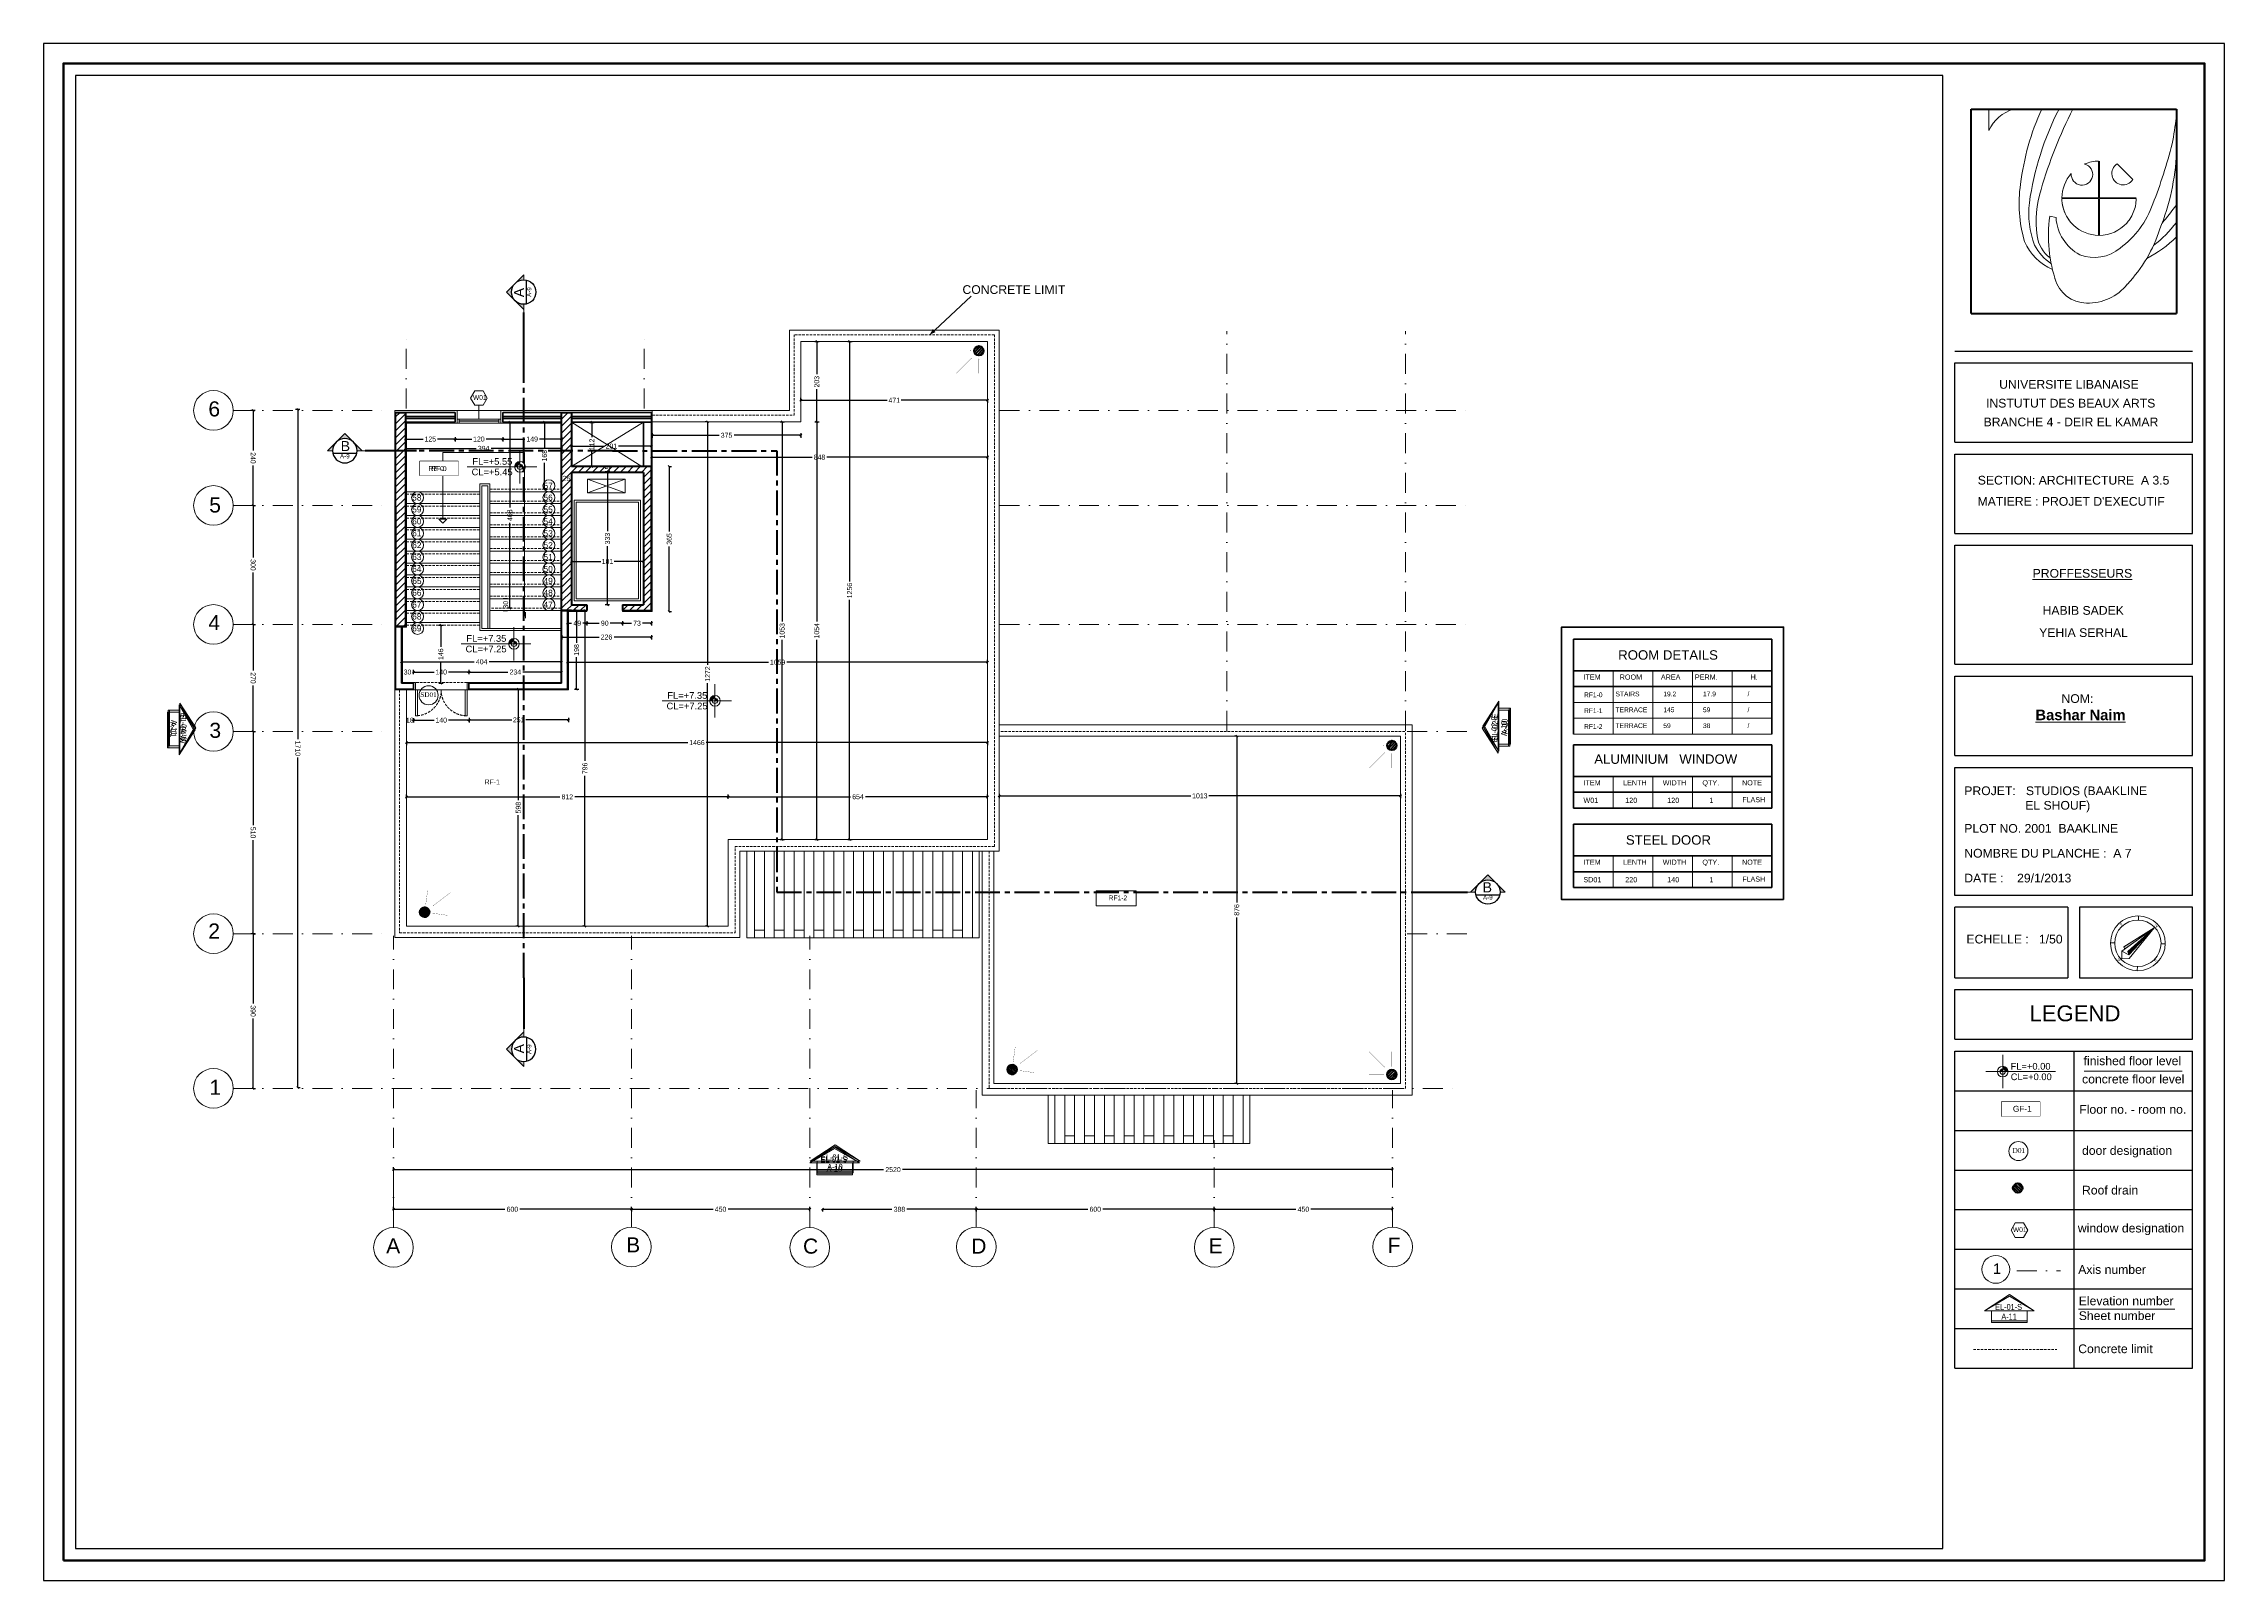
# Model space of a CAD drawing. Header units: inches. Extents: x -580639 to 179052, y 0 to 152898.
# Drawn here: x -250638 to -195637, y 113030 to 151788 of the extents above; entities that cross this region are included whole.
import ezdxf
from ezdxf.enums import TextEntityAlignment as Align

# ---------------------------------------------------------------- set-up
doc = ezdxf.new("R2010")
doc.units = ezdxf.units.IN
doc.header["$LTSCALE"] = 500
doc.header["$MEASUREMENT"] = 0
doc.set_wipeout_variables(frame=1)
for name, pattern in [('ACAD_ISO02W100', [15, 12, -3]), ('CENTER', [2, 1.25, -0.25, 0.25, -0.25]), ('DASHDOTX2', [2, 1, -0.5, 0, -0.5]), ('HIDDEN2', [0.1875, 0.125, -0.0625])]:
    doc.linetypes.add(name, pattern=pattern)
for name, color, linetype, lineweight in [('0.09', 143, 'Continuous', 9), ('0.18', 80, 'Continuous', 18), ('1ATEXT', 3, 'Continuous', 20), ('A-0.15', 50, 'Continuous', 15), ('A-0.2', 61, 'Continuous', 20), ('A-0.25', 42, 'Continuous', 25), ('A-ANNO-TEXS', 211, 'Continuous', 18), ('A-balc', 31, 'Continuous', 18), ('A-DOOR', 110, 'Continuous', 13), ('A-elev', 51, 'Continuous', 13), ('A-FLOR-HDRL', 71, 'Continuous', 20), ('A-flor-sthn', 251, 'HIDDEN2', 9), ('A-flor-strs', 111, 'Continuous', 20), ('A-FLOR-STRS-LDER', 10, 'Continuous', 13), ('A-wall', 52, 'Continuous', 35), ('col', 4, 'Continuous', 40), ('DIM', 8, 'Continuous', 18), ('fini', 11, 'Continuous', 13), ('ground floor', 8, 'Continuous', 20), ('H-text atribute', 130, 'Continuous', 20), ('Room reference', 50, 'Continuous', 13), ('WALL', 7, 'Continuous', 40), ('WIN', 3, 'Continuous', 18)]:
    doc.layers.add(name, color=color, linetype=linetype, lineweight=lineweight)
for name, color, linetype in [('SYEL', 5, 'Continuous'), ('SYL', 6, 'Continuous'), ('SYSECTION', 1, 'Continuous')]:
    doc.layers.add(name, color=color, linetype=linetype)
doc.styles.add('100', font='arial.ttf', dxfattribs={"height": 200})
doc.styles.add('50', font='arial.ttf', dxfattribs={"height": 125})
doc.styles.add('A--ANNO-SYMB', font='upcil.ttf', dxfattribs={"width": 0.8})
doc.styles.add('CURENT', font='sanss___.ttf')
doc.styles.add('ROMANS 2', font='times.ttf')
doc.styles.get("Standard").update_dxf_attribs({"font": 'arial.ttf'})
doc.dimstyles.new('DIM', dxfattribs={"dimscale": 50, "dimtxt": 125, "dimasz": 1, "dimexe": 1.2, "dimexo": 1, "dimgap": 1, "dimtad": 0, "dimtoh": 1, "dimdec": 0, "dimlfac": 0.1, "dimrnd": 1, "dimdsep": 46, "dimtxsty": '50', "dimblk": 'OBLIQUE', "dimcen": 0.09, "dimclrt": 8, "dimadec": 0, "dimazin": 0, "dimtfac": 1, "dimtdec": 0, "dimtix": 1, "dimtofl": 0, "dimtmove": 2, "dimatfit": 2, "dimfxl": 1, "dimfxlon": 1, "dimtzin": 0, "dimarcsym": 0})
pattern_1 = [(225, (6299792.245, -70287.47), (33.5875721, -33.5875721), [])]

msp = doc.modelspace()

# ---------------------------------------------------------------- texts
at = {"layer": 'A-ANNO-TEXS', "style": '50'}
for s, p in [('finished floor level', (-199187.686, 126023.649)), ('concrete floor level', (-199226.522, 125563.507)), ('Floor no. - room no.', (-199296.695, 124799.391)), ('door designation', (-199228.245, 123762.283)), ('Roof drain', (-199228.245, 122762.283)), ('window designation', (-199332.686, 121805.138)), ('Axis number', (-199323.749, 120760.908)), ('Elevation number', (-199310.247, 119969.812)), ('Sheet number', (-199310.247, 119596.324)), ('Concrete limit', (-199323.749, 118760.908))]:
    msp.add_text(s, height=220, dxfattribs=at).set_placement(p)
for s, width, gutter_width, insert, char_height, attachment_point in [('CONCRETE LIMIT', 5318.43165, 1000, (-227463.504, 145694.542), 220, 1), ('UNIVERSITE LIBANAISE', 4948.28299, 1000, (-201317.787, 143304.642), 220, 1), ('INSTUTUT DES BEAUX ARTS', 4948.28299, 1000, (-201648.334, 142830.151), 220, 1), ('BRANCHE 4 - DEIR EL KAMAR', 4948.28299, 1000, (-201709.211, 142356.96), 220, 1), ('SECTION: ARCHITECTURE  A 3.5\\P ', 5318.43165, 1000, (-201857.088, 140887.41), 220, 1), ('58', 127.78363, 750, (-241108.254, 140414.601), 150, 3), ('57', 127.78363, 750, (-237795.733, 140714.601), 150, 3), ('56', 127.78363, 750, (-237795.733, 140414.601), 150, 3), ("MATIERE : PROJET D'EXECUTIF ", 5318.43165, 1000, (-201862.437, 140353.14), 220, 1), ('59', 127.78363, 750, (-241108.254, 140114.601), 150, 3), ('60', 127.78363, 750, (-241108.254, 139814.601), 150, 3), ('55', 127.78363, 750, (-237795.733, 140114.601), 150, 3), ('54', 127.78363, 750, (-237795.733, 139814.601), 150, 3), ('62', 127.78363, 750, (-241108.254, 139214.601), 150, 3), ('61', 127.78363, 750, (-241108.253, 139514.601), 150, 3), ('53', 127.78363, 750, (-237795.733, 139514.601), 150, 3), ('52', 127.78363, 750, (-237795.733, 139214.601), 150, 3), ('63', 127.78363, 750, (-241108.254, 138914.601), 150, 3), ('64', 127.78363, 750, (-241108.253, 138614.601), 150, 3), ('51', 127.78363, 750, (-237795.733, 138914.601), 150, 3), ('50', 127.78363, 750, (-237795.733, 138614.601), 150, 3), ('65', 127.78363, 750, (-241105.391, 138310.183), 150, 3), ('49', 127.78363, 750, (-237795.733, 138314.601), 150, 3), ('{\\LPROFFESSEURS }', 5318.43165, 1000, (-200472.719, 138539.051), 220, 1), ('66', 127.78363, 750, (-241108.252, 138014.601), 150, 3), ('67', 127.78363, 750, (-241108.252, 137714.601), 150, 3), ('48', 127.78363, 750, (-237795.733, 138014.601), 150, 3), ('47', 127.78363, 750, (-237795.733, 137714.601), 150, 3), ('HABIB SADEK ', 5318.43165, 1000, (-200222.691, 137603.24), 220, 1), ('69', 127.78363, 750, (-241108.253, 137114.601), 150, 3), ('68', 127.78363, 750, (-241108.252, 137414.601), 150, 3), ('YEHIA SERHAL', 5318.43165, 1000, (-200308.624, 137043.375), 220, 1), ('{\\H1.0833x;ROOM DETAILS}', 4057.04148, 750, (-210926.547, 136488.756), 220, 1), ('{\\H1.0833x;ITEM}', 771.83046, 750, (-211802.715, 135877.357), 120, 1), ('{\\H1.0833x;ROOM}', 771.83046, 750, (-210887.338, 135877.357), 120, 1), ('{\\H1.0833x;AREA}', 771.83046, 750, (-209849.463, 135877.357), 120, 1), ('{\\H1.0833x;PERM.}', 771.83046, 750, (-208991.729, 135877.357), 120, 1), ('{\\H1.0833x;H.}', 771.83046, 750, (-207587.596, 135877.357), 120, 1), ('RF1-0', 523.65123, 750, (-211787.564, 135424.783), 120, 1), ('STAIRS', 523.65123, 750, (-210993.492, 135446.697), 120, 1), ('19.2', 523.65123, 750, (-209787.564, 135446.697), 120, 1), ('17.9', 523.65123, 750, (-208787.564, 135446.697), 120, 1), ('/', 523.65123, 750, (-207664.167, 135446.697), 120, 1), ('NOM: ', 5318.43165, 1000, (-199745.756, 135379.431), 220, 1), ('RF1-1', 523.65123, 750, (-211787.564, 135024.783), 120, 1), ('TERRACE', 523.65123, 750, (-210993.492, 135046.697), 120, 1), ('145', 523.65123, 750, (-209787.564, 135046.697), 120, 1), ('59', 523.65123, 750, (-208787.564, 135046.697), 120, 1), ('/', 523.65123, 750, (-207664.167, 135046.697), 120, 1), ('{\\fArial|b1|i0|c0|p34;\\LBashar Naim}', 5318.43165, 1000, (-200402.475, 134991.6), 266.2, 1), ('RF1-2', 523.65123, 750, (-211787.564, 134624.783), 120, 1), ('TERRACE', 523.65123, 750, (-210993.492, 134646.697), 120, 1), ('59', 523.65123, 750, (-209787.564, 134646.697), 120, 1), ('38', 523.65123, 750, (-208787.564, 134646.697), 120, 1), ('/', 523.65123, 750, (-207664.167, 134646.697), 120, 1), ('{\\H1.0833x;ALUMINIUM   WINDOW }', 4784.55426, 750, (-211529.594, 133862.656), 220, 1), ('{\\H1.0833x;ITEM}', 771.83046, 750, (-211802.715, 133211.212), 120, 1), ('{\\H1.0833x;LENTH}', 771.83046, 750, (-210802.715, 133211.212), 120, 1), ('{\\H1.0833x;WIDTH}', 771.83046, 750, (-209802.715, 133211.212), 120, 1), ('{\\H1.0833x;QTY.}', 771.83046, 750, (-208802.715, 133211.212), 120, 1), ('{\\H1.0833x;NOTE}', 771.83046, 750, (-207802.715, 133211.212), 120, 1), ('{\\H1.0833x;W01}', 771.83046, 750, (-211802.715, 132769.271), 120, 1), ('{\\H1.0833x;120}', 771.83046, 750, (-210748.733, 132769.271), 120, 1), ('{\\H1.0833x;120}', 771.83046, 750, (-209689.558, 132769.271), 120, 1), ('{\\H1.0833x;1}', 771.83046, 750, (-208627.551, 132769.271), 120, 1), ('{\\H1.0833x;FLASH}', 771.83046, 750, (-207796.128, 132784.093), 118.206, 1), ('PROJET:   STUDIOS (BAAKLINE \\P                  EL SHOUF)', 6503.49491, 1000, (-202197.007, 133054.853), 220, 1), ('PLOT NO. 2001  BAAKLINE', 6503.49491, 1000, (-202197.007, 132106.194), 220, 1), ('{\\H1.0833x;STEEL DOOR}', 4784.55426, 750, (-210731.076, 131823.025), 220, 1), ('NOMBRE DU PLANCHE :  A 7', 6503.49491, 1000, (-202197.007, 131479.624), 220, 1), ('{\\H1.0833x;ITEM}', 771.83046, 750, (-211802.715, 131208.963), 120, 1), ('{\\H1.0833x;LENTH}', 771.83046, 750, (-210802.715, 131208.963), 120, 1), ('{\\H1.0833x;WIDTH}', 771.83046, 750, (-209802.715, 131208.963), 120, 1), ('{\\H1.0833x;QTY.}', 771.83046, 750, (-208802.715, 131208.963), 120, 1), ('{\\H1.0833x;NOTE}', 771.83046, 750, (-207802.715, 131208.963), 120, 1), ('{\\H1.0833x;SD01}', 771.83046, 750, (-211802.715, 130767.022), 120, 1), ('{\\H1.0833x;220}', 771.83046, 750, (-210748.733, 130767.022), 120, 1), ('{\\H1.0833x;140}', 771.83046, 750, (-209689.558, 130767.022), 120, 1), ('{\\H1.0833x;1}', 771.83046, 750, (-208627.551, 130767.022), 120, 1), ('{\\H1.0833x;FLASH}', 771.83046, 750, (-207796.128, 130781.844), 118.206, 1), ('DATE :    29/1/2013', 6503.49491, 1000, (-202197.007, 130852.754), 220, 1), ('ECHELLE :   1/50', 6503.49491, 1000, (-202142.519, 129313.455), 220, 1), ('LEGEND', 2660.77035, 1000, (-200555.633, 127531.658), 400, 1)]:
    msp.add_mtext_dynamic_manual_height_columns(s, width=width, gutter_width=gutter_width, heights=[0], dxfattribs=dict(at, insert=insert, char_height=char_height, attachment_point=attachment_point))
at = {"layer": 'ground floor', "attachment_point": 1, "style": '100'}
for s, heights, insert, char_height in [('6', [0], (-246482.551, 142765.951), 380), ('5', [0], (-246461.078, 140342.206), 380), ('4', [0], (-246482.692, 137376.643), 380), ('3', [0], (-246455.845, 134659.47), 380), ('2', [0], (-246483.939, 129598.366), 380), ('1', [0], (-246455.269, 125656.257), 380), ('A', [0], (-241998.267, 121659.148), 380), ('B', [0], (-235945.588, 121682.258), 380), ('C', [200], (-231484.897, 121650.627), 380), ('D', [0], (-227243.251, 121651.265), 380), ('E', [0], (-221256.75, 121658.172), 380), ('F', [0], (-216742.854, 121671.324), 380), ('1', [0], (-201472.672, 121024.827), 266)]:
    msp.add_mtext_dynamic_manual_height_columns(s, width=215.80113, gutter_width=1000, heights=heights, dxfattribs=dict(at, insert=insert, char_height=char_height))
at = {"layer": 'Room reference', "insert": (-223776.445, 130303.536), "char_height": 120, "attachment_point": 1, "style": '50'}
msp.add_mtext_dynamic_manual_height_columns('RF1-2', width=523.65123, gutter_width=750, heights=[0], dxfattribs=at)

# ---------------------------------------------------------------- blocks, each defined once
blk = doc.blocks.new('SYEL')
at = {"layer": '1ATEXT'}
for points in [[(-62.4, 0), (0, 36), (62.4, 0), (0, 40.2)], [(-44.8, -25.6), (-44.8, -29.5), (44.8, -29.5), (44.8, -25.6)]]:
    blk.add_hatch(color=256, dxfattribs=at).paths.add_polyline_path(points)
for p, q in [((-62.4, 0), (0, 40.2)), ((-62.4, 0), (0, 36)), ((62.4, 0), (-62.4, 0)), ((-44.8, -29.5), (-44.8, 0)), ((0, 40.2), (62.4, 0)), ((0, 36), (62.4, 0)), ((44.8, 0), (44.8, -29.5)), ((44.8, -25.6), (-44.8, -25.6)), ((44.8, -29.5), (-44.8, -29.5))]:
    blk.add_line(p, q, dxfattribs=at)
at = {"layer": '1ATEXT', "style": 'A--ANNO-SYMB', "width": 0.8, "flags": 4}
for tag, p in [('EL-01-N', (-1.8, 9.4)), ('AR00', (-0.7, -14.7))]:
    blk.add_attdef(tag, text='', height=15, dxfattribs=at).set_placement(p, align=Align.MIDDLE_CENTER)
blk = doc.blocks.new('WIND')
at = {"layer": 'Room reference', "ltscale": 1000}
blk.add_lwpolyline([(0.403, -0.002), (0.297, 0.181), (0.086, 0.181), (-0.02, -0.002), (0.086, -0.185), (0.297, -0.185)], close=True, dxfattribs=at)
blk.add_attdef('001', text='', height=0.12, dxfattribs=at).set_placement((0.198, 0.011), align=Align.MIDDLE_CENTER)
blk = doc.blocks.new('_Oblique')
at = {"color": 0, "linetype": 'ByBlock', "lineweight": -2}
blk.add_line((-0.5, -0.5), (0.5, 0.5), dxfattribs=at)
blk = doc.blocks.new('*D1427')
at = {"layer": 'Defpoints', "color": 0, "transparency": 16777216}
for p in [(-237322, 138740), (-237322, 138727), (-235509, 138740)]:
    blk.add_point(p, dxfattribs=at)
at = {"layer": 'DIM', "color": 0, "lineweight": -2, "transparency": 16777216}
for p, q in [((-237322, 138727), (-237322, 138667)), ((-237322, 138727), (-236586, 138727)), ((-235509, 138727), (-236246, 138727)), ((-235509, 138727), (-235509, 138667))]:
    blk.add_line(p, q, dxfattribs=at)
at = {"layer": 'DIM', "color": 0, "lineweight": -2, "transparency": 16777216, "xscale": 50, "yscale": 50, "zscale": 50, "rotation": 180}
blk.add_blockref('_Oblique', (-237322, 138727), dxfattribs=at)
at = {"layer": 'DIM', "color": 0, "lineweight": -2, "transparency": 16777216, "xscale": 50, "yscale": 50, "zscale": 50}
blk.add_blockref('_Oblique', (-235509, 138727), dxfattribs=at)
at = {"layer": 'DIM', "color": 8, "transparency": 16777216, "insert": (-236416, 138727), "char_height": 125, "attachment_point": 5, "style": '50'}
blk.add_mtext('181', dxfattribs=at)
blk = doc.blocks.new('*D1414')
at = {"layer": 'Defpoints', "color": 0, "transparency": 16777216}
for p in [(-236416, 140972), (-235985, 140972), (-235985, 137637)]:
    blk.add_point(p, dxfattribs=at)
at = {"layer": 'DIM', "color": 0, "lineweight": -2, "transparency": 16777216}
for p, q in [((-236366, 140972), (-236476, 140972)), ((-236416, 140972), (-236416, 139493)), ((-236416, 137637), (-236416, 139117)), ((-236366, 137637), (-236476, 137637))]:
    blk.add_line(p, q, dxfattribs=at)
at = {"layer": 'DIM', "color": 0, "lineweight": -2, "transparency": 16777216, "xscale": 50, "yscale": 50, "zscale": 50}
for p, rotation in [((-236416, 140972), 90), ((-236416, 137637), 270)]:
    blk.add_blockref('_Oblique', p, dxfattribs=dict(at, rotation=rotation))
at = {"layer": 'DIM', "color": 8, "transparency": 16777216, "insert": (-236416, 139305), "char_height": 125, "attachment_point": 5, "rotation": 90, "style": '50'}
blk.add_mtext('333', dxfattribs=at)
blk = doc.blocks.new('*D1428')
at = {"layer": 'Defpoints', "color": 0, "transparency": 16777216}
for p in [(-236416, 141122), (-236416, 141122), (-236416, 140972)]:
    blk.add_point(p, dxfattribs=at)
at = {"layer": 'DIM', "color": 0, "lineweight": -2, "transparency": 16777216}
for p, q in [((-236416, 141122), (-236476, 141122)), ((-236416, 140972), (-236476, 140972))]:
    blk.add_line(p, q, dxfattribs=at)
at = {"layer": 'DIM', "color": 8, "transparency": 16777216, "insert": (-236416, 141047), "char_height": 125, "attachment_point": 5, "rotation": 90, "style": '50'}
blk.add_mtext('15', dxfattribs=at)
blk = doc.blocks.new('*D1429')
at = {"layer": 'Defpoints', "color": 0, "transparency": 16777216}
for p in [(-237572, 140824), (-237572, 140730), (-237322, 140730)]:
    blk.add_point(p, dxfattribs=at)
at = {"layer": 'DIM', "color": 0, "lineweight": -2, "transparency": 16777216}
for p, q in [((-237572, 140780), (-237572, 140884)), ((-237322, 140780), (-237322, 140884))]:
    blk.add_line(p, q, dxfattribs=at)
at = {"layer": 'DIM', "color": 8, "transparency": 16777216, "insert": (-237447, 140824), "char_height": 125, "attachment_point": 5, "style": '50'}
blk.add_mtext('25', dxfattribs=at)
blk = doc.blocks.new('*D1430')
at = {"layer": 'Defpoints', "color": 0, "transparency": 16777216}
for p in [(-238984, 137787), (-237893, 137787), (-237893, 137487)]:
    blk.add_point(p, dxfattribs=at)
at = {"layer": 'DIM', "color": 0, "lineweight": -2, "transparency": 16777216}
for p, q in [((-238934, 137787), (-239044, 137787)), ((-238934, 137487), (-239044, 137487))]:
    blk.add_line(p, q, dxfattribs=at)
at = {"layer": 'DIM', "color": 8, "transparency": 16777216, "insert": (-238984, 137637), "char_height": 125, "attachment_point": 5, "rotation": 90, "style": '50'}
blk.add_mtext('30', dxfattribs=at)
blk = doc.blocks.new('*D1431')
at = {"layer": 'Defpoints', "color": 0, "transparency": 16777216}
for p in [(-238057, 142237), (-238006, 142237), (-238057, 140552)]:
    blk.add_point(p, dxfattribs=at)
at = {"layer": 'DIM', "color": 0, "lineweight": -2, "transparency": 16777216}
for p, q in [((-238007, 142237), (-237946, 142237)), ((-238006, 142237), (-238006, 141577)), ((-238006, 140552), (-238006, 141213)), ((-238007, 140552), (-237946, 140552))]:
    blk.add_line(p, q, dxfattribs=at)
at = {"layer": 'DIM', "color": 0, "lineweight": -2, "transparency": 16777216, "xscale": 50, "yscale": 50, "zscale": 50}
for p, rotation in [((-238006, 142237), 90), ((-238006, 140552), 270)]:
    blk.add_blockref('_Oblique', p, dxfattribs=dict(at, rotation=rotation))
at = {"layer": 'DIM', "color": 8, "transparency": 16777216, "insert": (-238006, 141395), "char_height": 125, "attachment_point": 5, "rotation": 90, "style": '50'}
blk.add_mtext('168', dxfattribs=at)
blk = doc.blocks.new('*D1432')
at = {"layer": 'Defpoints', "color": 0, "transparency": 16777216}
for p in [(-241509, 141835), (-241509, 141580), (-237572, 141835)]:
    blk.add_point(p, dxfattribs=at)
at = {"layer": 'DIM', "color": 0, "lineweight": -2, "transparency": 16777216}
for p, q in [((-241509, 141630), (-241509, 141520)), ((-241509, 141580), (-239729, 141580)), ((-237572, 141580), (-239353, 141580)), ((-237572, 141630), (-237572, 141520))]:
    blk.add_line(p, q, dxfattribs=at)
at = {"layer": 'DIM', "color": 0, "lineweight": -2, "transparency": 16777216, "xscale": 50, "yscale": 50, "zscale": 50, "rotation": 180}
blk.add_blockref('_Oblique', (-241509, 141580), dxfattribs=at)
at = {"layer": 'DIM', "color": 0, "lineweight": -2, "transparency": 16777216, "xscale": 50, "yscale": 50, "zscale": 50}
blk.add_blockref('_Oblique', (-237572, 141580), dxfattribs=at)
at = {"layer": 'DIM', "color": 8, "transparency": 16777216, "insert": (-239541, 141580), "char_height": 125, "attachment_point": 5, "style": '50'}
blk.add_mtext('394', dxfattribs=at)
blk = doc.blocks.new('A$C7E7140D5')
at = {"layer": '1ATEXT'}
for points in [[(47, -34.4), (47, -29.6, 0.414214), (42.2, -34.4)], [(47, -34.4), (47, -29.6, 0.414214), (42.2, -34.4)], [(51.8, -34.4), (56.6, -34.4, 0.414214), (47, -24.8), (47, -29.6, -0.414214)], [(51.8, -34.4), (56.6, -34.4, 0.414214), (47, -24.8), (47, -29.6, -0.414214)]]:
    blk.add_hatch(color=256, dxfattribs=at).paths.add_polyline_path(points)
for p, q in [((17, -34.4), (142, -34.4)), ((47, -4.4), (47, -64.4))]:
    blk.add_line(p, q, dxfattribs=at)
for radius in [9.6, 4.8]:
    blk.add_circle((47, -34.4), radius, dxfattribs=at)
blk = doc.blocks.new('SYL')
at = {"layer": '1ATEXT', "color": 3}
blk.add_blockref('A$C7E7140D5', (-47, 34.4), dxfattribs=at)
at = {"layer": '1ATEXT', "color": 3, "style": 'CURENT'}
for tag, p in [('FL=0.00', (14.2, 3.6)), ('CL=0.00', (14.5, -15.3))]:
    blk.add_attdef(tag, p, '', height=12, dxfattribs=at)
blk = doc.blocks.new('*D1433')
at = {"layer": 'Defpoints', "color": 0, "transparency": 16777216}
for p in [(-239059, 142237), (-237572, 142237), (-239059, 141815)]:
    blk.add_point(p, dxfattribs=at)
at = {"layer": 'DIM', "color": 0, "lineweight": -2, "transparency": 16777216}
for p, q in [((-239059, 141865), (-239059, 141755)), ((-239059, 141815), (-238498, 141815)), ((-237572, 141815), (-238134, 141815)), ((-237572, 141865), (-237572, 141755))]:
    blk.add_line(p, q, dxfattribs=at)
at = {"layer": 'DIM', "color": 0, "lineweight": -2, "transparency": 16777216, "xscale": 50, "yscale": 50, "zscale": 50, "rotation": 180}
blk.add_blockref('_Oblique', (-239059, 141815), dxfattribs=at)
at = {"layer": 'DIM', "color": 0, "lineweight": -2, "transparency": 16777216, "xscale": 50, "yscale": 50, "zscale": 50}
blk.add_blockref('_Oblique', (-237572, 141815), dxfattribs=at)
at = {"layer": 'DIM', "color": 8, "transparency": 16777216, "insert": (-238316, 141815), "char_height": 125, "attachment_point": 5, "style": '50'}
blk.add_mtext('149', dxfattribs=at)
blk = doc.blocks.new('*D1434')
at = {"layer": 'Defpoints', "color": 0, "transparency": 16777216}
for p in [(-240259, 142237), (-239059, 142237), (-240259, 141815)]:
    blk.add_point(p, dxfattribs=at)
at = {"layer": 'DIM', "color": 0, "lineweight": -2, "transparency": 16777216}
for p, q in [((-240259, 141865), (-240259, 141755)), ((-240259, 141815), (-239841, 141815)), ((-239059, 141815), (-239477, 141815)), ((-239059, 141865), (-239059, 141755))]:
    blk.add_line(p, q, dxfattribs=at)
at = {"layer": 'DIM', "color": 0, "lineweight": -2, "transparency": 16777216, "xscale": 50, "yscale": 50, "zscale": 50, "rotation": 180}
blk.add_blockref('_Oblique', (-240259, 141815), dxfattribs=at)
at = {"layer": 'DIM', "color": 0, "lineweight": -2, "transparency": 16777216, "xscale": 50, "yscale": 50, "zscale": 50}
blk.add_blockref('_Oblique', (-239059, 141815), dxfattribs=at)
at = {"layer": 'DIM', "color": 8, "transparency": 16777216, "insert": (-239659, 141815), "char_height": 125, "attachment_point": 5, "style": '50'}
blk.add_mtext('120', dxfattribs=at)
blk = doc.blocks.new('*D1435')
at = {"layer": 'Defpoints', "color": 0, "transparency": 16777216}
for p in [(-241509, 142237), (-240259, 142237), (-241509, 141815)]:
    blk.add_point(p, dxfattribs=at)
at = {"layer": 'DIM', "color": 0, "lineweight": -2, "transparency": 16777216}
for p, q in [((-241509, 141865), (-241509, 141755)), ((-241509, 141815), (-241067, 141815)), ((-240259, 141815), (-240702, 141815)), ((-240259, 141865), (-240259, 141755))]:
    blk.add_line(p, q, dxfattribs=at)
at = {"layer": 'DIM', "color": 0, "lineweight": -2, "transparency": 16777216, "xscale": 50, "yscale": 50, "zscale": 50, "rotation": 180}
blk.add_blockref('_Oblique', (-241509, 141815), dxfattribs=at)
at = {"layer": 'DIM', "color": 0, "lineweight": -2, "transparency": 16777216, "xscale": 50, "yscale": 50, "zscale": 50}
blk.add_blockref('_Oblique', (-240259, 141815), dxfattribs=at)
at = {"layer": 'DIM', "color": 8, "transparency": 16777216, "insert": (-240884, 141815), "char_height": 125, "attachment_point": 5, "style": '50'}
blk.add_mtext('125', dxfattribs=at)
blk = doc.blocks.new('*D1436')
at = {"layer": 'Defpoints', "color": 0, "transparency": 16777216}
for p in [(-238879, 142237), (-238747, 142237), (-238510, 137552)]:
    blk.add_point(p, dxfattribs=at)
at = {"layer": 'DIM', "color": 0, "lineweight": -2, "transparency": 16777216}
for p, q in [((-238829, 142237), (-238939, 142237)), ((-238879, 142237), (-238879, 140086)), ((-238879, 137552), (-238879, 139704)), ((-238829, 137552), (-238939, 137552))]:
    blk.add_line(p, q, dxfattribs=at)
at = {"layer": 'DIM', "color": 0, "lineweight": -2, "transparency": 16777216, "xscale": 50, "yscale": 50, "zscale": 50}
for p, rotation in [((-238879, 142237), 90), ((-238879, 137552), 270)]:
    blk.add_blockref('_Oblique', p, dxfattribs=dict(at, rotation=rotation))
at = {"layer": 'DIM', "color": 8, "transparency": 16777216, "insert": (-238879, 139895), "char_height": 125, "attachment_point": 5, "rotation": 90, "style": '50'}
blk.add_mtext('468', dxfattribs=at)
blk = doc.blocks.new('DOOR SYME')
at = {"layer": 'Room reference'}
blk.add_circle((0, 0), 240, dxfattribs=at)
at = {"layer": 'Room reference', "style": 'ROMANS 2'}
blk.add_attdef('D01', (-145, -44), '', height=120, rotation=360, dxfattribs=at)
blk = doc.blocks.new('*D1415')
at = {"layer": 'Defpoints', "color": 0, "transparency": 16777216}
for p in [(-239909, 135939), (-239909, 135657), (-237572, 135657)]:
    blk.add_point(p, dxfattribs=at)
at = {"layer": 'DIM', "color": 0, "lineweight": -2, "transparency": 16777216}
for p, q in [((-239909, 135889), (-239909, 135999)), ((-239909, 135939), (-238930, 135939)), ((-237572, 135939), (-238552, 135939)), ((-237572, 135889), (-237572, 135999))]:
    blk.add_line(p, q, dxfattribs=at)
at = {"layer": 'DIM', "color": 0, "lineweight": -2, "transparency": 16777216, "xscale": 50, "yscale": 50, "zscale": 50, "rotation": 180}
blk.add_blockref('_Oblique', (-239909, 135939), dxfattribs=at)
at = {"layer": 'DIM', "color": 0, "lineweight": -2, "transparency": 16777216, "xscale": 50, "yscale": 50, "zscale": 50}
blk.add_blockref('_Oblique', (-237572, 135939), dxfattribs=at)
at = {"layer": 'DIM', "color": 8, "transparency": 16777216, "insert": (-238741, 135939), "char_height": 125, "attachment_point": 5, "style": '50'}
blk.add_mtext('234', dxfattribs=at)
blk = doc.blocks.new('*D1416')
at = {"layer": 'Defpoints', "color": 0, "transparency": 16777216}
for p in [(-241309, 135939), (-241309, 135657), (-239909, 135657)]:
    blk.add_point(p, dxfattribs=at)
at = {"layer": 'DIM', "color": 0, "lineweight": -2, "transparency": 16777216}
for p, q in [((-241309, 135889), (-241309, 135999)), ((-241309, 135939), (-240791, 135939)), ((-239909, 135939), (-240427, 135939)), ((-239909, 135889), (-239909, 135999))]:
    blk.add_line(p, q, dxfattribs=at)
at = {"layer": 'DIM', "color": 0, "lineweight": -2, "transparency": 16777216, "xscale": 50, "yscale": 50, "zscale": 50, "rotation": 180}
blk.add_blockref('_Oblique', (-241309, 135939), dxfattribs=at)
at = {"layer": 'DIM', "color": 0, "lineweight": -2, "transparency": 16777216, "xscale": 50, "yscale": 50, "zscale": 50}
blk.add_blockref('_Oblique', (-239909, 135939), dxfattribs=at)
at = {"layer": 'DIM', "color": 8, "transparency": 16777216, "insert": (-240609, 135939), "char_height": 125, "attachment_point": 5, "style": '50'}
blk.add_mtext('140', dxfattribs=at)
blk = doc.blocks.new('*D1417')
at = {"layer": 'Defpoints', "color": 0, "transparency": 16777216}
for p in [(-241609, 135939), (-241609, 135657), (-241309, 135657)]:
    blk.add_point(p, dxfattribs=at)
at = {"layer": 'DIM', "color": 0, "lineweight": -2, "transparency": 16777216}
for p, q in [((-241609, 135889), (-241609, 135999)), ((-241309, 135889), (-241309, 135999))]:
    blk.add_line(p, q, dxfattribs=at)
at = {"layer": 'DIM', "color": 8, "transparency": 16777216, "insert": (-241459, 135939), "char_height": 125, "attachment_point": 5, "style": '50'}
blk.add_mtext('30', dxfattribs=at)
blk = doc.blocks.new('*D1418')
at = {"layer": 'Defpoints', "color": 0, "transparency": 16777216}
for p in [(-241609, 136197), (-241609, 136045), (-237572, 136045)]:
    blk.add_point(p, dxfattribs=at)
at = {"layer": 'DIM', "color": 0, "lineweight": -2, "transparency": 16777216}
for p, q in [((-241609, 136147), (-241609, 136257)), ((-241609, 136197), (-239781, 136197)), ((-237572, 136197), (-239401, 136197)), ((-237572, 136147), (-237572, 136257))]:
    blk.add_line(p, q, dxfattribs=at)
at = {"layer": 'DIM', "color": 0, "lineweight": -2, "transparency": 16777216, "xscale": 50, "yscale": 50, "zscale": 50, "rotation": 180}
blk.add_blockref('_Oblique', (-241609, 136197), dxfattribs=at)
at = {"layer": 'DIM', "color": 0, "lineweight": -2, "transparency": 16777216, "xscale": 50, "yscale": 50, "zscale": 50}
blk.add_blockref('_Oblique', (-237572, 136197), dxfattribs=at)
at = {"layer": 'DIM', "color": 8, "transparency": 16777216, "insert": (-239591, 136197), "char_height": 125, "attachment_point": 5, "style": '50'}
blk.add_mtext('404', dxfattribs=at)
blk = doc.blocks.new('*D1419')
at = {"layer": 'Defpoints', "color": 0, "transparency": 16777216}
for p in [(-241459, 137122), (-240621, 137122), (-241459, 135657)]:
    blk.add_point(p, dxfattribs=at)
at = {"layer": 'DIM', "color": 0, "lineweight": -2, "transparency": 16777216}
for p, q in [((-240671, 137122), (-240561, 137122)), ((-240621, 137122), (-240621, 136572)), ((-240621, 135657), (-240621, 136208)), ((-240671, 135657), (-240561, 135657))]:
    blk.add_line(p, q, dxfattribs=at)
at = {"layer": 'DIM', "color": 0, "lineweight": -2, "transparency": 16777216, "xscale": 50, "yscale": 50, "zscale": 50}
for p, rotation in [((-240621, 137122), 90), ((-240621, 135657), 270)]:
    blk.add_blockref('_Oblique', p, dxfattribs=dict(at, rotation=rotation))
at = {"layer": 'DIM', "color": 8, "transparency": 16777216, "insert": (-240621, 136390), "char_height": 125, "attachment_point": 5, "rotation": 90, "style": '50'}
blk.add_mtext('146', dxfattribs=at)
blk = doc.blocks.new('*D1420')
at = {"layer": 'Defpoints', "color": 0, "transparency": 16777216}
for p in [(-237422, 137487), (-237196, 137487), (-237463, 135507)]:
    blk.add_point(p, dxfattribs=at)
at = {"layer": 'DIM', "color": 0, "lineweight": -2, "transparency": 16777216}
for p, q in [((-237246, 137487), (-237136, 137487)), ((-237196, 137487), (-237196, 136680)), ((-237196, 135507), (-237196, 136315)), ((-237246, 135507), (-237136, 135507))]:
    blk.add_line(p, q, dxfattribs=at)
at = {"layer": 'DIM', "color": 0, "lineweight": -2, "transparency": 16777216, "xscale": 50, "yscale": 50, "zscale": 50}
for p, rotation in [((-237196, 137487), 90), ((-237196, 135507), 270)]:
    blk.add_blockref('_Oblique', p, dxfattribs=dict(at, rotation=rotation))
at = {"layer": 'DIM', "color": 8, "transparency": 16777216, "insert": (-237196, 136497), "char_height": 125, "attachment_point": 5, "rotation": 90, "style": '50'}
blk.add_mtext('198', dxfattribs=at)
blk = doc.blocks.new('*D1421')
at = {"layer": 'Defpoints', "color": 0, "transparency": 16777216}
for p in [(-237572, 137487), (-235309, 137487), (-237572, 136821)]:
    blk.add_point(p, dxfattribs=at)
at = {"layer": 'DIM', "color": 0, "lineweight": -2, "transparency": 16777216}
for p, q in [((-237572, 136871), (-237572, 136761)), ((-237572, 136821), (-236630, 136821)), ((-235309, 136821), (-236252, 136821)), ((-235309, 136871), (-235309, 136761))]:
    blk.add_line(p, q, dxfattribs=at)
at = {"layer": 'DIM', "color": 0, "lineweight": -2, "transparency": 16777216, "xscale": 50, "yscale": 50, "zscale": 50, "rotation": 180}
blk.add_blockref('_Oblique', (-237572, 136821), dxfattribs=at)
at = {"layer": 'DIM', "color": 0, "lineweight": -2, "transparency": 16777216, "xscale": 50, "yscale": 50, "zscale": 50}
blk.add_blockref('_Oblique', (-235309, 136821), dxfattribs=at)
at = {"layer": 'DIM', "color": 8, "transparency": 16777216, "insert": (-236441, 136821), "char_height": 125, "attachment_point": 5, "style": '50'}
blk.add_mtext('226', dxfattribs=at)
blk = doc.blocks.new('*D1422')
at = {"layer": 'Defpoints', "color": 0, "transparency": 16777216}
for p in [(-236035, 137487), (-236035, 137171), (-235309, 137487)]:
    blk.add_point(p, dxfattribs=at)
at = {"layer": 'DIM', "color": 0, "lineweight": -2, "transparency": 16777216}
for p, q in [((-236035, 137221), (-236035, 137111)), ((-236035, 137171), (-235811, 137171)), ((-235309, 137171), (-235533, 137171)), ((-235309, 137221), (-235309, 137111))]:
    blk.add_line(p, q, dxfattribs=at)
at = {"layer": 'DIM', "color": 0, "lineweight": -2, "transparency": 16777216, "xscale": 50, "yscale": 50, "zscale": 50, "rotation": 180}
blk.add_blockref('_Oblique', (-236035, 137171), dxfattribs=at)
at = {"layer": 'DIM', "color": 0, "lineweight": -2, "transparency": 16777216, "xscale": 50, "yscale": 50, "zscale": 50}
blk.add_blockref('_Oblique', (-235309, 137171), dxfattribs=at)
at = {"layer": 'DIM', "color": 8, "transparency": 16777216, "insert": (-235672, 137171), "char_height": 125, "attachment_point": 5, "style": '50'}
blk.add_mtext('73', dxfattribs=at)
blk = doc.blocks.new('*D1423')
at = {"layer": 'Defpoints', "color": 0, "transparency": 16777216}
for p in [(-236935, 137487), (-236935, 137171), (-236035, 137487)]:
    blk.add_point(p, dxfattribs=at)
at = {"layer": 'DIM', "color": 0, "lineweight": -2, "transparency": 16777216}
for p, q in [((-236935, 137221), (-236935, 137111)), ((-236935, 137171), (-236624, 137171)), ((-236035, 137171), (-236346, 137171)), ((-236035, 137221), (-236035, 137111))]:
    blk.add_line(p, q, dxfattribs=at)
at = {"layer": 'DIM', "color": 0, "lineweight": -2, "transparency": 16777216, "xscale": 50, "yscale": 50, "zscale": 50, "rotation": 180}
blk.add_blockref('_Oblique', (-236935, 137171), dxfattribs=at)
at = {"layer": 'DIM', "color": 0, "lineweight": -2, "transparency": 16777216, "xscale": 50, "yscale": 50, "zscale": 50}
blk.add_blockref('_Oblique', (-236035, 137171), dxfattribs=at)
at = {"layer": 'DIM', "color": 8, "transparency": 16777216, "insert": (-236485, 137171), "char_height": 125, "attachment_point": 5, "style": '50'}
blk.add_mtext('90', dxfattribs=at)
blk = doc.blocks.new('*D1424')
at = {"layer": 'Defpoints', "color": 0, "transparency": 16777216}
for p in [(-237422, 137487), (-237422, 137171), (-236935, 137487)]:
    blk.add_point(p, dxfattribs=at)
at = {"layer": 'DIM', "color": 0, "lineweight": -2, "transparency": 16777216}
for p, q in [((-237422, 137221), (-237422, 137111)), ((-237422, 137171), (-237321, 137171)), ((-236935, 137171), (-237036, 137171)), ((-236935, 137221), (-236935, 137111))]:
    blk.add_line(p, q, dxfattribs=at)
at = {"layer": 'DIM', "color": 0, "lineweight": -2, "transparency": 16777216, "xscale": 50, "yscale": 50, "zscale": 50, "rotation": 180}
blk.add_blockref('_Oblique', (-237422, 137171), dxfattribs=at)
at = {"layer": 'DIM', "color": 0, "lineweight": -2, "transparency": 16777216, "xscale": 50, "yscale": 50, "zscale": 50}
blk.add_blockref('_Oblique', (-236935, 137171), dxfattribs=at)
at = {"layer": 'DIM', "color": 8, "transparency": 16777216, "insert": (-237179, 137171), "char_height": 125, "attachment_point": 5, "style": '50'}
blk.add_mtext('49', dxfattribs=at)
blk = doc.blocks.new('*D1425')
at = {"layer": 'Defpoints', "color": 0, "transparency": 16777216}
for p in [(-237322, 141638), (-237322, 141122), (-235309, 141122)]:
    blk.add_point(p, dxfattribs=at)
at = {"layer": 'DIM', "color": 0, "lineweight": -2, "transparency": 16777216}
for p, q in [((-237322, 141588), (-237322, 141698)), ((-237322, 141638), (-236493, 141638)), ((-235309, 141638), (-236139, 141638)), ((-235309, 141588), (-235309, 141698))]:
    blk.add_line(p, q, dxfattribs=at)
at = {"layer": 'DIM', "color": 0, "lineweight": -2, "transparency": 16777216, "xscale": 50, "yscale": 50, "zscale": 50, "rotation": 180}
blk.add_blockref('_Oblique', (-237322, 141638), dxfattribs=at)
at = {"layer": 'DIM', "color": 0, "lineweight": -2, "transparency": 16777216, "xscale": 50, "yscale": 50, "zscale": 50}
blk.add_blockref('_Oblique', (-235309, 141638), dxfattribs=at)
at = {"layer": 'DIM', "color": 8, "transparency": 16777216, "insert": (-236316, 141638), "char_height": 125, "attachment_point": 5, "style": '50'}
blk.add_mtext('201', dxfattribs=at)
blk = doc.blocks.new('*D1426')
at = {"layer": 'Defpoints', "color": 0, "transparency": 16777216}
for p in [(-237037, 142237), (-236810, 142237), (-237037, 141122)]:
    blk.add_point(p, dxfattribs=at)
at = {"layer": 'DIM', "color": 0, "lineweight": -2, "transparency": 16777216}
for p, q in [((-236860, 142237), (-236750, 142237)), ((-236810, 142237), (-236810, 141861)), ((-236810, 141122), (-236810, 141498)), ((-236860, 141122), (-236750, 141122))]:
    blk.add_line(p, q, dxfattribs=at)
at = {"layer": 'DIM', "color": 0, "lineweight": -2, "transparency": 16777216, "xscale": 50, "yscale": 50, "zscale": 50}
for p, rotation in [((-236810, 142237), 90), ((-236810, 141122), 270)]:
    blk.add_blockref('_Oblique', p, dxfattribs=dict(at, rotation=rotation))
at = {"layer": 'DIM', "color": 8, "transparency": 16777216, "insert": (-236810, 141680), "char_height": 125, "attachment_point": 5, "rotation": 90, "style": '50'}
blk.add_mtext('112', dxfattribs=at)
blk = doc.blocks.new('*D1437')
at = {"layer": 'Defpoints', "color": 0, "transparency": 16777216}
for p in [(-235288, 142247), (-231539, 142247), (-231539, 141910)]:
    blk.add_point(p, dxfattribs=at)
at = {"layer": 'DIM', "color": 0, "lineweight": -2, "transparency": 16777216}
for p, q in [((-235288, 141960), (-235288, 141850)), ((-235288, 141910), (-233602, 141910)), ((-231539, 141910), (-233225, 141910)), ((-231539, 141960), (-231539, 141850))]:
    blk.add_line(p, q, dxfattribs=at)
at = {"layer": 'DIM', "color": 0, "lineweight": -2, "transparency": 16777216, "xscale": 50, "yscale": 50, "zscale": 50, "rotation": 180}
blk.add_blockref('_Oblique', (-235288, 141910), dxfattribs=at)
at = {"layer": 'DIM', "color": 0, "lineweight": -2, "transparency": 16777216, "xscale": 50, "yscale": 50, "zscale": 50}
blk.add_blockref('_Oblique', (-231539, 141910), dxfattribs=at)
at = {"layer": 'DIM', "color": 8, "transparency": 16777216, "insert": (-233414, 141910), "char_height": 125, "attachment_point": 5, "style": '50'}
blk.add_mtext('375', dxfattribs=at)
blk = doc.blocks.new('*D1438')
at = {"layer": 'Defpoints', "color": 0, "transparency": 16777216}
for p in [(-235309, 141588), (-226829, 141588), (-226829, 141358)]:
    blk.add_point(p, dxfattribs=at)
at = {"layer": 'DIM', "color": 0, "lineweight": -2, "transparency": 16777216}
for p, q in [((-235309, 141408), (-235309, 141298)), ((-235309, 141358), (-231258, 141358)), ((-226829, 141358), (-230881, 141358)), ((-226829, 141408), (-226829, 141298))]:
    blk.add_line(p, q, dxfattribs=at)
at = {"layer": 'DIM', "color": 0, "lineweight": -2, "transparency": 16777216, "xscale": 50, "yscale": 50, "zscale": 50, "rotation": 180}
blk.add_blockref('_Oblique', (-235309, 141358), dxfattribs=at)
at = {"layer": 'DIM', "color": 0, "lineweight": -2, "transparency": 16777216, "xscale": 50, "yscale": 50, "zscale": 50}
blk.add_blockref('_Oblique', (-226829, 141358), dxfattribs=at)
at = {"layer": 'DIM', "color": 8, "transparency": 16777216, "insert": (-231069, 141358), "char_height": 125, "attachment_point": 5, "style": '50'}
blk.add_mtext('848', dxfattribs=at)
blk = doc.blocks.new('*D1439')
at = {"layer": 'Defpoints', "color": 0, "transparency": 16777216}
for p in [(-231539, 144274), (-231539, 142248), (-231138, 142248)]:
    blk.add_point(p, dxfattribs=at)
at = {"layer": 'DIM', "color": 0, "lineweight": -2, "transparency": 16777216}
for p, q in [((-231188, 144274), (-231078, 144274)), ((-231138, 144274), (-231138, 143450)), ((-231138, 142248), (-231138, 143072)), ((-231188, 142248), (-231078, 142248))]:
    blk.add_line(p, q, dxfattribs=at)
at = {"layer": 'DIM', "color": 0, "lineweight": -2, "transparency": 16777216, "xscale": 50, "yscale": 50, "zscale": 50}
for p, rotation in [((-231138, 144274), 90), ((-231138, 142248), 270)]:
    blk.add_blockref('_Oblique', p, dxfattribs=dict(at, rotation=rotation))
at = {"layer": 'DIM', "color": 8, "transparency": 16777216, "insert": (-231138, 143261), "char_height": 125, "attachment_point": 5, "rotation": 90, "style": '50'}
blk.add_mtext('203', dxfattribs=at)
blk = doc.blocks.new('*D1440')
at = {"layer": 'Defpoints', "color": 0, "transparency": 16777216}
for p in [(-231539, 142793), (-226829, 142793), (-226829, 142793)]:
    blk.add_point(p, dxfattribs=at)
at = {"layer": 'DIM', "color": 0, "lineweight": -2, "transparency": 16777216}
for p, q in [((-231539, 142793), (-231539, 142853)), ((-231539, 142793), (-229363, 142793)), ((-226829, 142793), (-229006, 142793)), ((-226829, 142793), (-226829, 142733))]:
    blk.add_line(p, q, dxfattribs=at)
at = {"layer": 'DIM', "color": 0, "lineweight": -2, "transparency": 16777216, "xscale": 50, "yscale": 50, "zscale": 50, "rotation": 180}
blk.add_blockref('_Oblique', (-231539, 142793), dxfattribs=at)
at = {"layer": 'DIM', "color": 0, "lineweight": -2, "transparency": 16777216, "xscale": 50, "yscale": 50, "zscale": 50}
blk.add_blockref('_Oblique', (-226829, 142793), dxfattribs=at)
at = {"layer": 'DIM', "color": 8, "transparency": 16777216, "insert": (-229184, 142793), "char_height": 125, "attachment_point": 5, "style": '50'}
blk.add_mtext('471', dxfattribs=at)
blk = doc.blocks.new('*D1441')
at = {"layer": 'Defpoints', "color": 0, "transparency": 16777216}
for p in [(-231539, 142248), (-231539, 131713), (-231139, 131713)]:
    blk.add_point(p, dxfattribs=at)
at = {"layer": 'DIM', "color": 0, "lineweight": -2, "transparency": 16777216}
for p, q in [((-231189, 142248), (-231079, 142248)), ((-231139, 142248), (-231139, 137211)), ((-231139, 131713), (-231139, 136750)), ((-231189, 131713), (-231079, 131713))]:
    blk.add_line(p, q, dxfattribs=at)
at = {"layer": 'DIM', "color": 0, "lineweight": -2, "transparency": 16777216, "xscale": 50, "yscale": 50, "zscale": 50}
for p, rotation in [((-231139, 142248), 90), ((-231139, 131713), 270)]:
    blk.add_blockref('_Oblique', p, dxfattribs=dict(at, rotation=rotation))
at = {"layer": 'DIM', "color": 8, "transparency": 16777216, "insert": (-231139, 136980), "char_height": 125, "attachment_point": 5, "rotation": 90, "style": '50'}
blk.add_mtext('1054', dxfattribs=at)
blk = doc.blocks.new('*D1442')
at = {"layer": 'Defpoints', "color": 0, "transparency": 16777216}
for p in [(-230491, 144274), (-230490, 131713), (-230309, 131713)]:
    blk.add_point(p, dxfattribs=at)
at = {"layer": 'DIM', "color": 0, "lineweight": -2, "transparency": 16777216}
for p, q in [((-230359, 144274), (-230249, 144274)), ((-230309, 144274), (-230309, 138224)), ((-230309, 131713), (-230309, 137763)), ((-230359, 131713), (-230249, 131713))]:
    blk.add_line(p, q, dxfattribs=at)
at = {"layer": 'DIM', "color": 0, "lineweight": -2, "transparency": 16777216, "xscale": 50, "yscale": 50, "zscale": 50}
for p, rotation in [((-230309, 144274), 90), ((-230309, 131713), 270)]:
    blk.add_blockref('_Oblique', p, dxfattribs=dict(at, rotation=rotation))
at = {"layer": 'DIM', "color": 8, "transparency": 16777216, "insert": (-230309, 137994), "char_height": 125, "attachment_point": 5, "rotation": 90, "style": '50'}
blk.add_mtext('1256', dxfattribs=at)
blk = doc.blocks.new('*D1443')
at = {"layer": 'Defpoints', "color": 0, "transparency": 16777216}
for p in [(-232548, 142248), (-232547, 131713), (-232012, 131713)]:
    blk.add_point(p, dxfattribs=at)
at = {"layer": 'DIM', "color": 0, "lineweight": -2, "transparency": 16777216}
for p, q in [((-232062, 142248), (-231952, 142248)), ((-232012, 142248), (-232012, 137211)), ((-232012, 131713), (-232012, 136749)), ((-232062, 131713), (-231952, 131713))]:
    blk.add_line(p, q, dxfattribs=at)
at = {"layer": 'DIM', "color": 0, "lineweight": -2, "transparency": 16777216, "xscale": 50, "yscale": 50, "zscale": 50}
for p, rotation in [((-232012, 142248), 90), ((-232012, 131713), 270)]:
    blk.add_blockref('_Oblique', p, dxfattribs=dict(at, rotation=rotation))
at = {"layer": 'DIM', "color": 8, "transparency": 16777216, "insert": (-232012, 136980), "char_height": 125, "attachment_point": 5, "rotation": 90, "style": '50'}
blk.add_mtext('1053', dxfattribs=at)
blk = doc.blocks.new('*D1444')
at = {"layer": 'Defpoints', "color": 0, "transparency": 16777216}
for p in [(-237422, 136187), (-226829, 136187), (-226829, 136187)]:
    blk.add_point(p, dxfattribs=at)
at = {"layer": 'DIM', "color": 0, "lineweight": -2, "transparency": 16777216}
for p, q in [((-237422, 136187), (-237422, 136247)), ((-237422, 136187), (-232357, 136187)), ((-226829, 136187), (-231895, 136187)), ((-226829, 136187), (-226829, 136247))]:
    blk.add_line(p, q, dxfattribs=at)
at = {"layer": 'DIM', "color": 0, "lineweight": -2, "transparency": 16777216, "xscale": 50, "yscale": 50, "zscale": 50, "rotation": 180}
blk.add_blockref('_Oblique', (-237422, 136187), dxfattribs=at)
at = {"layer": 'DIM', "color": 0, "lineweight": -2, "transparency": 16777216, "xscale": 50, "yscale": 50, "zscale": 50}
blk.add_blockref('_Oblique', (-226829, 136187), dxfattribs=at)
at = {"layer": 'DIM', "color": 8, "transparency": 16777216, "insert": (-232126, 136187), "char_height": 125, "attachment_point": 5, "style": '50'}
blk.add_mtext('1059', dxfattribs=at)
blk = doc.blocks.new('*D1445')
at = {"layer": 'Defpoints', "color": 0, "transparency": 16777216}
for p in [(-241489, 135487), (-241309, 135487), (-241309, 134724)]:
    blk.add_point(p, dxfattribs=at)
at = {"layer": 'DIM', "color": 0, "lineweight": -2, "transparency": 16777216}
for p, q in [((-241489, 134774), (-241489, 134664)), ((-241309, 134774), (-241309, 134664))]:
    blk.add_line(p, q, dxfattribs=at)
at = {"layer": 'DIM', "color": 8, "transparency": 16777216, "insert": (-241399, 134724), "char_height": 125, "attachment_point": 5, "style": '50'}
blk.add_mtext('18', dxfattribs=at)
blk = doc.blocks.new('*D1446')
at = {"layer": 'Defpoints', "color": 0, "transparency": 16777216}
for p in [(-241309, 135487), (-239909, 135487), (-239909, 134726)]:
    blk.add_point(p, dxfattribs=at)
at = {"layer": 'DIM', "color": 0, "lineweight": -2, "transparency": 16777216}
for p, q in [((-241309, 134776), (-241309, 134666)), ((-239909, 134776), (-239909, 134666)), ((-241309, 134726), (-240791, 134726)), ((-239909, 134726), (-240427, 134726))]:
    blk.add_line(p, q, dxfattribs=at)
at = {"layer": 'DIM', "color": 0, "lineweight": -2, "transparency": 16777216, "xscale": 50, "yscale": 50, "zscale": 50, "rotation": 180}
blk.add_blockref('_Oblique', (-241309, 134726), dxfattribs=at)
at = {"layer": 'DIM', "color": 0, "lineweight": -2, "transparency": 16777216, "xscale": 50, "yscale": 50, "zscale": 50}
blk.add_blockref('_Oblique', (-239909, 134726), dxfattribs=at)
at = {"layer": 'DIM', "color": 8, "transparency": 16777216, "insert": (-240609, 134726), "char_height": 125, "attachment_point": 5, "style": '50'}
blk.add_mtext('140', dxfattribs=at)
blk = doc.blocks.new('*D1447')
at = {"layer": 'Defpoints', "color": 0, "transparency": 16777216}
for p in [(-239909, 135487), (-237402, 135487), (-237402, 134733)]:
    blk.add_point(p, dxfattribs=at)
at = {"layer": 'DIM', "color": 0, "lineweight": -2, "transparency": 16777216}
for p, q in [((-239909, 134783), (-239909, 134673)), ((-237402, 134783), (-237402, 134673)), ((-239909, 134733), (-238833, 134733)), ((-237402, 134733), (-238479, 134733))]:
    blk.add_line(p, q, dxfattribs=at)
at = {"layer": 'DIM', "color": 0, "lineweight": -2, "transparency": 16777216, "xscale": 50, "yscale": 50, "zscale": 50, "rotation": 180}
blk.add_blockref('_Oblique', (-239909, 134733), dxfattribs=at)
at = {"layer": 'DIM', "color": 0, "lineweight": -2, "transparency": 16777216, "xscale": 50, "yscale": 50, "zscale": 50}
blk.add_blockref('_Oblique', (-237402, 134733), dxfattribs=at)
at = {"layer": 'DIM', "color": 8, "transparency": 16777216, "insert": (-238656, 134733), "char_height": 125, "attachment_point": 5, "style": '50'}
blk.add_mtext('251', dxfattribs=at)
blk = doc.blocks.new('*D1448')
at = {"layer": 'Defpoints', "color": 0, "transparency": 16777216}
for p in [(-241489, 134159), (-226829, 134159), (-226829, 134159)]:
    blk.add_point(p, dxfattribs=at)
at = {"layer": 'DIM', "color": 0, "lineweight": -2, "transparency": 16777216}
for p, q in [((-241489, 134159), (-241489, 134099)), ((-241489, 134159), (-234390, 134159)), ((-226829, 134159), (-233929, 134159)), ((-226829, 134159), (-226829, 134099))]:
    blk.add_line(p, q, dxfattribs=at)
at = {"layer": 'DIM', "color": 0, "lineweight": -2, "transparency": 16777216, "xscale": 50, "yscale": 50, "zscale": 50, "rotation": 180}
blk.add_blockref('_Oblique', (-241489, 134159), dxfattribs=at)
at = {"layer": 'DIM', "color": 0, "lineweight": -2, "transparency": 16777216, "xscale": 50, "yscale": 50, "zscale": 50}
blk.add_blockref('_Oblique', (-226829, 134159), dxfattribs=at)
at = {"layer": 'DIM', "color": 8, "transparency": 16777216, "insert": (-234159, 134159), "char_height": 125, "attachment_point": 5, "style": '50'}
blk.add_mtext('1466', dxfattribs=at)
blk = doc.blocks.new('*D1449')
at = {"layer": 'Defpoints', "color": 0, "transparency": 16777216}
for p in [(-234887, 141122), (-234887, 137467), (-234858, 137467)]:
    blk.add_point(p, dxfattribs=at)
at = {"layer": 'DIM', "color": 0, "lineweight": -2, "transparency": 16777216}
for p, q in [((-234858, 141122), (-234798, 141122)), ((-234858, 141122), (-234858, 139483)), ((-234858, 137467), (-234858, 139106)), ((-234858, 137467), (-234798, 137467))]:
    blk.add_line(p, q, dxfattribs=at)
at = {"layer": 'DIM', "color": 0, "lineweight": -2, "transparency": 16777216, "xscale": 50, "yscale": 50, "zscale": 50}
for p, rotation in [((-234858, 141122), 90), ((-234858, 137467), 270)]:
    blk.add_blockref('_Oblique', p, dxfattribs=dict(at, rotation=rotation))
at = {"layer": 'DIM', "color": 8, "transparency": 16777216, "insert": (-234858, 139295), "char_height": 125, "attachment_point": 5, "rotation": 90, "style": '50'}
blk.add_mtext('365', dxfattribs=at)
blk = doc.blocks.new('*D1450')
at = {"layer": 'Defpoints', "color": 0, "transparency": 16777216}
for p in [(-233892, 142248), (-233892, 129530), (-233892, 129530)]:
    blk.add_point(p, dxfattribs=at)
at = {"layer": 'DIM', "color": 0, "lineweight": -2, "transparency": 16777216}
for p, q in [((-233892, 142248), (-233952, 142248)), ((-233892, 142248), (-233892, 136119)), ((-233892, 129530), (-233892, 135659)), ((-233892, 129530), (-233952, 129530))]:
    blk.add_line(p, q, dxfattribs=at)
at = {"layer": 'DIM', "color": 0, "lineweight": -2, "transparency": 16777216, "xscale": 50, "yscale": 50, "zscale": 50}
for p, rotation in [((-233892, 142248), 90), ((-233892, 129530), 270)]:
    blk.add_blockref('_Oblique', p, dxfattribs=dict(at, rotation=rotation))
at = {"layer": 'DIM', "color": 8, "transparency": 16777216, "insert": (-233892, 135889), "char_height": 125, "attachment_point": 5, "rotation": 90, "style": '50'}
blk.add_mtext('1272', dxfattribs=at)
blk = doc.blocks.new('*D1451')
at = {"layer": 'Defpoints', "color": 0, "transparency": 16777216}
for p in [(-236985, 137487), (-236985, 129530), (-236985, 129530)]:
    blk.add_point(p, dxfattribs=at)
at = {"layer": 'DIM', "color": 0, "lineweight": -2, "transparency": 16777216}
for p, q in [((-236985, 137487), (-237045, 137487)), ((-236985, 137487), (-236985, 133696)), ((-236985, 129530), (-236985, 133321)), ((-236985, 129530), (-237045, 129530))]:
    blk.add_line(p, q, dxfattribs=at)
at = {"layer": 'DIM', "color": 0, "lineweight": -2, "transparency": 16777216, "xscale": 50, "yscale": 50, "zscale": 50}
for p, rotation in [((-236985, 137487), 90), ((-236985, 129530), 270)]:
    blk.add_blockref('_Oblique', p, dxfattribs=dict(at, rotation=rotation))
at = {"layer": 'DIM', "color": 8, "transparency": 16777216, "insert": (-236985, 133509), "char_height": 125, "attachment_point": 5, "rotation": 90, "style": '50'}
blk.add_mtext('796', dxfattribs=at)
blk = doc.blocks.new('*D1452')
at = {"layer": 'Defpoints', "color": 0, "transparency": 16777216}
for p in [(-238666, 135507), (-238666, 129530), (-238666, 129530)]:
    blk.add_point(p, dxfattribs=at)
at = {"layer": 'DIM', "color": 0, "lineweight": -2, "transparency": 16777216}
for p, q in [((-238666, 135507), (-238726, 135507)), ((-238666, 135507), (-238666, 132707)), ((-238666, 129530), (-238666, 132331)), ((-238666, 129530), (-238726, 129530))]:
    blk.add_line(p, q, dxfattribs=at)
at = {"layer": 'DIM', "color": 0, "lineweight": -2, "transparency": 16777216, "xscale": 50, "yscale": 50, "zscale": 50}
for p, rotation in [((-238666, 135507), 90), ((-238666, 129530), 270)]:
    blk.add_blockref('_Oblique', p, dxfattribs=dict(at, rotation=rotation))
at = {"layer": 'DIM', "color": 8, "transparency": 16777216, "insert": (-238666, 132519), "char_height": 125, "attachment_point": 5, "rotation": 90, "style": '50'}
blk.add_mtext('598', dxfattribs=at)
blk = doc.blocks.new('*D1453')
at = {"layer": 'Defpoints', "color": 0, "transparency": 16777216}
for p in [(-233370, 132793), (-233370, 131713), (-226829, 131713)]:
    blk.add_point(p, dxfattribs=at)
at = {"layer": 'DIM', "color": 0, "lineweight": -2, "transparency": 16777216}
for p, q in [((-233370, 132743), (-233370, 132853)), ((-233370, 132793), (-230288, 132793)), ((-226829, 132793), (-229911, 132793)), ((-226829, 132743), (-226829, 132853))]:
    blk.add_line(p, q, dxfattribs=at)
at = {"layer": 'DIM', "color": 0, "lineweight": -2, "transparency": 16777216, "xscale": 50, "yscale": 50, "zscale": 50, "rotation": 180}
blk.add_blockref('_Oblique', (-233370, 132793), dxfattribs=at)
at = {"layer": 'DIM', "color": 0, "lineweight": -2, "transparency": 16777216, "xscale": 50, "yscale": 50, "zscale": 50}
blk.add_blockref('_Oblique', (-226829, 132793), dxfattribs=at)
at = {"layer": 'DIM', "color": 8, "transparency": 16777216, "insert": (-230099, 132793), "char_height": 125, "attachment_point": 5, "style": '50'}
blk.add_mtext('654', dxfattribs=at)
blk = doc.blocks.new('*D1454')
at = {"layer": 'Defpoints', "color": 0, "transparency": 16777216}
for p in [(-241489, 132792), (-241489, 131713), (-233370, 131713)]:
    blk.add_point(p, dxfattribs=at)
at = {"layer": 'DIM', "color": 0, "lineweight": -2, "transparency": 16777216}
for p, q in [((-241489, 132742), (-241489, 132852)), ((-241489, 132792), (-237617, 132792)), ((-233370, 132792), (-237242, 132792)), ((-233370, 132742), (-233370, 132852))]:
    blk.add_line(p, q, dxfattribs=at)
at = {"layer": 'DIM', "color": 0, "lineweight": -2, "transparency": 16777216, "xscale": 50, "yscale": 50, "zscale": 50, "rotation": 180}
blk.add_blockref('_Oblique', (-241489, 132792), dxfattribs=at)
at = {"layer": 'DIM', "color": 0, "lineweight": -2, "transparency": 16777216, "xscale": 50, "yscale": 50, "zscale": 50}
blk.add_blockref('_Oblique', (-233370, 132792), dxfattribs=at)
at = {"layer": 'DIM', "color": 8, "transparency": 16777216, "insert": (-237429, 132792), "char_height": 125, "attachment_point": 5, "style": '50'}
blk.add_mtext('812', dxfattribs=at)
blk = doc.blocks.new('*D1455')
at = {"layer": 'Defpoints', "color": 0, "transparency": 16777216}
for p in [(-226539, 134320), (-216414, 134320), (-216414, 132816)]:
    blk.add_point(p, dxfattribs=at)
at = {"layer": 'DIM', "color": 0, "lineweight": -2, "transparency": 16777216}
for p, q in [((-226539, 132866), (-226539, 132756)), ((-226539, 132816), (-221708, 132816)), ((-216414, 132816), (-221246, 132816)), ((-216414, 132866), (-216414, 132756))]:
    blk.add_line(p, q, dxfattribs=at)
at = {"layer": 'DIM', "color": 0, "lineweight": -2, "transparency": 16777216, "xscale": 50, "yscale": 50, "zscale": 50, "rotation": 180}
blk.add_blockref('_Oblique', (-226539, 132816), dxfattribs=at)
at = {"layer": 'DIM', "color": 0, "lineweight": -2, "transparency": 16777216, "xscale": 50, "yscale": 50, "zscale": 50}
blk.add_blockref('_Oblique', (-216414, 132816), dxfattribs=at)
at = {"layer": 'DIM', "color": 8, "transparency": 16777216, "insert": (-221477, 132816), "char_height": 125, "attachment_point": 5, "style": '50'}
blk.add_mtext('1013', dxfattribs=at)
blk = doc.blocks.new('*D1456')
at = {"layer": 'Defpoints', "color": 0, "transparency": 16777216}
for p in [(-220546, 134320), (-220546, 125560), (-220546, 125560)]:
    blk.add_point(p, dxfattribs=at)
at = {"layer": 'DIM', "color": 0, "lineweight": -2, "transparency": 16777216}
for p, q in [((-220546, 134320), (-220606, 134320)), ((-220546, 134320), (-220546, 130128)), ((-220546, 125560), (-220546, 129752)), ((-220546, 125560), (-220606, 125560))]:
    blk.add_line(p, q, dxfattribs=at)
at = {"layer": 'DIM', "color": 0, "lineweight": -2, "transparency": 16777216, "xscale": 50, "yscale": 50, "zscale": 50}
for p, rotation in [((-220546, 134320), 90), ((-220546, 125560), 270)]:
    blk.add_blockref('_Oblique', p, dxfattribs=dict(at, rotation=rotation))
at = {"layer": 'DIM', "color": 8, "transparency": 16777216, "insert": (-220546, 129940), "char_height": 125, "attachment_point": 5, "rotation": 90, "style": '50'}
blk.add_mtext('876', dxfattribs=at)
blk = doc.blocks.new('4')
at = {"layer": 'A-0.2', "color": 253}
for p, q in [((0, 7158), (612, 7158)), ((612, 7158), (612, 6408))]:
    blk.add_line(p, q, dxfattribs=at)
at = {"layer": 'A-0.2'}
for p, q in [((4464, 4046), (4464, 5334)), ((4491, 4046), (4491, 5334)), ((5661, 4688), (5114, 5233)), ((5387, 4961), (5661, 4688)), ((4464, 4046), (3176, 4046)), ((4464, 4019), (3176, 4019)), ((4464, 2731), (4464, 4019)), ((5779, 4046), (4491, 4046)), ((5779, 4019), (4491, 4019)), ((4491, 2731), (4491, 4019)), ((2753, 3402), (2970, 3354))]:
    blk.add_line(p, q, dxfattribs=at)
at = {"layer": 'A-0.2', "color": 253}
blk.add_arc((1928, 5765), 1462, 107.64781, 153.96165, dxfattribs=at)
at = {"layer": 'A-0.2'}
for centre, radius, start, end in [((10717, 3409), 9059, 155.55033, 172.92406), ((12494, 2369), 10566, 153.0442, 171.7936), ((18093, -216), 16295, 153.09334, 163.75774), ((-19263, 10603), 26713, 349.95399, 351.96969), ((-10257, 10332), 17845, 338.64073, 345.76469), ((-676, 5940), 7870, 337.73271, 357.72099), ((4478, 4033), 1301, 138.38861, 179.40661), ((3880, 4867), 376, 175.50124, 75.71182), ((4478, 4033), 1301, 90.59339, 112.82445), ((5322, 4895), 397, 121.63123, 328.54112), ((6429, 3847), 4751, 171.79462, 196.2417), ((5120, 3503), 3106, 173.07815, 201.04099), ((5992, 3211), 3720, 162.30173, 187.61114), ((4478, 4033), 1301, 180.59339, 207.56933), ((4478, 4033), 1301, 187.50396, 216.31067), ((3279, 4920), 3270, 306.37555, 340.58391), ((4478, 4033), 1301, 337.29236, 359.40661), ((7684, 2710), 4979, 172.00351, 199.00541), ((4557, 3453), 1590, 183.56918, 241.76008), ((4478, 4033), 1301, 214.70346, 226.49059), ((4478, 4033), 1301, 226.49059, 269.40661), ((4478, 4033), 1301, 270.59339, 318.05723), ((4478, 4033), 1301, 318.05723, 325.65676), ((4478, 4033), 1301, 325.65676, 337.29236), ((4080, 5482), 3864, 306.58145, 323.55215), ((-4402, 12360), 14410, 320.31393, 323.55003), ((3569, 3233), 1845, 202.79142, 246.93196), ((3907, 3300), 1917, 208.42814, 234.80849), ((3498, 2902), 1207, 188.73708, 232.56395), ((1776, 4501), 5072, 316.72692, 342.28934), ((4368, 5496), 3987, 296.48799, 315.0148), ((4313, 3366), 1408, 248.83977, 309.98353), ((4044, 1512), 1149, 194.74643, 269.93049), ((4101, 2106), 1744, 268.07353, 321.63612)]:
    blk.add_arc(centre, radius, start, end, dxfattribs=at)
at = {"layer": 'WALL'}
for p, q in [((0, 7158), (7188, 7158)), ((0, 0), (0, 7158)), ((7188, 7158), (7188, 0)), ((0, 0), (7188, 0))]:
    blk.add_line(p, q, dxfattribs=at)
blk = doc.blocks.new('NORTH')
at = {"layer": 'WIN', "color": 1}
for p, q in [((494, 631), (0, 0)), ((0, 0), (661, -479)), ((494, 631), (4781, 459)), ((851, -154), (494, 631)), ((661, -479), (4781, 459)), ((851, -154), (4781, 459)), ((851, -154), (1006, 218)), ((887, 607), (973, 851)), ((973, 851), (4781, 459)), ((1006, 218), (4781, 459))]:
    blk.add_line(p, q, dxfattribs=at)
blk = doc.blocks.new('NORTHE')
at = {"color": 3}
for p, q in [((-1759, 1759), (-2077, 2077)), ((1759, 1759), (2077, 2077)), ((-1759, -1759), (-2077, -2077)), ((1759, -1759), (2077, -2077))]:
    blk.add_line(p, q, dxfattribs=at)
for radius in [2937, 2487]:
    blk.add_circle((0, 0), radius, dxfattribs=at)
for points in [[(-754, -1351), (-527, -1456), (0, 2402)], [(-121, -1378), (235, -1568), (0, 2402)]]:
    blk.add_solid(points, dxfattribs=at)
at = {"color": 3, "rotation": 84.51780902573543}
blk.add_blockref('NORTH', (0, -2400), dxfattribs=at)
at = {"color": 3}
for s, width, p, p2 in [('N', 1.784178, (-180, 2610), (180, 2610)), ('W', 1.365132, (-2894, 0), (-2534, 0)), ('E', 1.931772, (2517, 0), (2877, 0)), ('S', 1.931772, (-325, -2784), (35, -2784))]:
    blk.add_text(s, height=200, dxfattribs=dict(at, width=width)).set_placement(p, p2, align=Align.FIT)
blk = doc.blocks.new('NOR')
at = {"layer": 'WIN', "color": 3, "xscale": 0.000462, "yscale": 0.000462, "zscale": 0.000462, "rotation": 276.1356553146427}
blk.add_blockref('NORTHE', (-1.1, -0.12), dxfattribs=at)
blk = doc.blocks.new('*D1489')
at = {"layer": 'Defpoints', "color": 0, "transparency": 16777216}
for p in [(-245355, 129340), (-244404, 129340), (-245355, 125440)]:
    blk.add_point(p, dxfattribs=at)
at = {"layer": 'ground floor', "color": 0, "lineweight": -2, "transparency": 16777216}
for p, q in [((-245305, 129340), (-245415, 129340)), ((-245355, 129340), (-245355, 127578)), ((-245355, 125440), (-245355, 127202)), ((-245355, 125440), (-245295, 125440))]:
    blk.add_line(p, q, dxfattribs=at)
at = {"layer": 'ground floor', "color": 0, "lineweight": -2, "transparency": 16777216, "xscale": 50, "yscale": 50, "zscale": 50}
for p, rotation in [((-245355, 129340), 90), ((-245355, 125440), 270)]:
    blk.add_blockref('_Oblique', p, dxfattribs=dict(at, rotation=rotation))
at = {"layer": 'ground floor', "color": 8, "transparency": 16777216, "insert": (-245355, 127390), "char_height": 125, "attachment_point": 5, "rotation": 270, "style": '50'}
blk.add_mtext('390', dxfattribs=at)
blk = doc.blocks.new('*D1490')
at = {"layer": 'Defpoints', "color": 0, "transparency": 16777216}
for p in [(-245355, 134440), (-245355, 134440), (-245355, 129340)]:
    blk.add_point(p, dxfattribs=at)
at = {"layer": 'ground floor', "color": 0, "lineweight": -2, "transparency": 16777216}
for p, q in [((-245355, 134440), (-245295, 134440)), ((-245355, 134440), (-245355, 132078)), ((-245355, 129340), (-245355, 131702)), ((-245355, 129340), (-245295, 129340))]:
    blk.add_line(p, q, dxfattribs=at)
at = {"layer": 'ground floor', "color": 0, "lineweight": -2, "transparency": 16777216, "xscale": 50, "yscale": 50, "zscale": 50}
for p, rotation in [((-245355, 134440), 90), ((-245355, 129340), 270)]:
    blk.add_blockref('_Oblique', p, dxfattribs=dict(at, rotation=rotation))
at = {"layer": 'ground floor', "color": 8, "transparency": 16777216, "insert": (-245355, 131890), "char_height": 125, "attachment_point": 5, "rotation": 270, "style": '50'}
blk.add_mtext('510', dxfattribs=at)
blk = doc.blocks.new('*D1491')
at = {"layer": 'Defpoints', "color": 0, "transparency": 16777216}
for p in [(-245355, 137140), (-245355, 137140), (-245355, 134440)]:
    blk.add_point(p, dxfattribs=at)
at = {"layer": 'ground floor', "color": 0, "lineweight": -2, "transparency": 16777216}
for p, q in [((-245355, 137140), (-245295, 137140)), ((-245355, 137140), (-245355, 135979)), ((-245355, 134440), (-245355, 135601)), ((-245355, 134440), (-245295, 134440))]:
    blk.add_line(p, q, dxfattribs=at)
at = {"layer": 'ground floor', "color": 0, "lineweight": -2, "transparency": 16777216, "xscale": 50, "yscale": 50, "zscale": 50}
for p, rotation in [((-245355, 137140), 90), ((-245355, 134440), 270)]:
    blk.add_blockref('_Oblique', p, dxfattribs=dict(at, rotation=rotation))
at = {"layer": 'ground floor', "color": 8, "transparency": 16777216, "insert": (-245355, 135790), "char_height": 125, "attachment_point": 5, "rotation": 270, "style": '50'}
blk.add_mtext('270', dxfattribs=at)
blk = doc.blocks.new('*D1492')
at = {"layer": 'Defpoints', "color": 0, "transparency": 16777216}
for p in [(-245355, 140140), (-245355, 140140), (-245355, 137140)]:
    blk.add_point(p, dxfattribs=at)
at = {"layer": 'ground floor', "color": 0, "lineweight": -2, "transparency": 16777216}
for p, q in [((-245355, 140140), (-245295, 140140)), ((-245355, 140140), (-245355, 138828)), ((-245355, 137140), (-245355, 138452)), ((-245355, 137140), (-245295, 137140))]:
    blk.add_line(p, q, dxfattribs=at)
at = {"layer": 'ground floor', "color": 0, "lineweight": -2, "transparency": 16777216, "xscale": 50, "yscale": 50, "zscale": 50}
for p, rotation in [((-245355, 140140), 90), ((-245355, 137140), 270)]:
    blk.add_blockref('_Oblique', p, dxfattribs=dict(at, rotation=rotation))
at = {"layer": 'ground floor', "color": 8, "transparency": 16777216, "insert": (-245355, 138640), "char_height": 125, "attachment_point": 5, "rotation": 270, "style": '50'}
blk.add_mtext('300', dxfattribs=at)
blk = doc.blocks.new('*D1493')
at = {"layer": 'Defpoints', "color": 0, "transparency": 16777216}
for p in [(-245355, 142538), (-244412, 142538), (-245355, 140140)]:
    blk.add_point(p, dxfattribs=at)
at = {"layer": 'ground floor', "color": 0, "lineweight": -2, "transparency": 16777216}
for p, q in [((-245305, 142538), (-245415, 142538)), ((-245355, 142538), (-245355, 141528)), ((-245355, 140140), (-245355, 141150)), ((-245355, 140140), (-245295, 140140))]:
    blk.add_line(p, q, dxfattribs=at)
at = {"layer": 'ground floor', "color": 0, "lineweight": -2, "transparency": 16777216, "xscale": 50, "yscale": 50, "zscale": 50}
for p, rotation in [((-245355, 142538), 90), ((-245355, 140140), 270)]:
    blk.add_blockref('_Oblique', p, dxfattribs=dict(at, rotation=rotation))
at = {"layer": 'ground floor', "color": 8, "transparency": 16777216, "insert": (-245355, 141339), "char_height": 125, "attachment_point": 5, "rotation": 270, "style": '50'}
blk.add_mtext('240', dxfattribs=at)
blk = doc.blocks.new('*D1494')
at = {"layer": 'Defpoints', "color": 0, "transparency": 16777216}
for p in [(-244225, 142563), (-243718, 142563), (-244225, 125465)]:
    blk.add_point(p, dxfattribs=at)
at = {"layer": 'ground floor', "color": 0, "lineweight": -2, "transparency": 16777216}
for p, q in [((-244175, 142563), (-244285, 142563)), ((-244225, 142563), (-244225, 134244)), ((-244225, 125465), (-244225, 133783)), ((-244225, 125465), (-244165, 125465))]:
    blk.add_line(p, q, dxfattribs=at)
at = {"layer": 'ground floor', "color": 0, "lineweight": -2, "transparency": 16777216, "xscale": 50, "yscale": 50, "zscale": 50}
for p, rotation in [((-244225, 142563), 90), ((-244225, 125465), 270)]:
    blk.add_blockref('_Oblique', p, dxfattribs=dict(at, rotation=rotation))
at = {"layer": 'ground floor', "color": 8, "transparency": 16777216, "insert": (-244225, 134014), "char_height": 125, "attachment_point": 5, "rotation": 270, "style": '50'}
blk.add_mtext('1710', dxfattribs=at)
blk = doc.blocks.new('*D1495')
at = {"layer": 'Defpoints', "color": 0, "transparency": 16777216}
for p in [(-241814, 122390), (-235814, 122390), (-235814, 122390)]:
    blk.add_point(p, dxfattribs=at)
at = {"layer": 'DIM', "color": 0, "lineweight": -2, "transparency": 16777216}
for p, q in [((-241814, 122390), (-241814, 122450)), ((-241814, 122390), (-239002, 122390)), ((-235814, 122390), (-238626, 122390)), ((-235814, 122390), (-235814, 122450))]:
    blk.add_line(p, q, dxfattribs=at)
at = {"layer": 'DIM', "color": 0, "lineweight": -2, "transparency": 16777216, "xscale": 50, "yscale": 50, "zscale": 50, "rotation": 180}
blk.add_blockref('_Oblique', (-241814, 122390), dxfattribs=at)
at = {"layer": 'DIM', "color": 0, "lineweight": -2, "transparency": 16777216, "xscale": 50, "yscale": 50, "zscale": 50}
blk.add_blockref('_Oblique', (-235814, 122390), dxfattribs=at)
at = {"layer": 'DIM', "color": 8, "transparency": 16777216, "insert": (-238814, 122390), "char_height": 125, "attachment_point": 5, "style": '50'}
blk.add_mtext('600', dxfattribs=at)
blk = doc.blocks.new('*D1496')
at = {"layer": 'Defpoints', "color": 0, "transparency": 16777216}
for p in [(-235814, 122390), (-231314, 122390), (-231314, 122086)]:
    blk.add_point(p, dxfattribs=at)
at = {"layer": 'DIM', "color": 0, "lineweight": -2, "transparency": 16777216}
for p, q in [((-235814, 122390), (-235814, 122330)), ((-235814, 122390), (-233754, 122390)), ((-231314, 122390), (-233374, 122390)), ((-231314, 122340), (-231314, 122450))]:
    blk.add_line(p, q, dxfattribs=at)
at = {"layer": 'DIM', "color": 0, "lineweight": -2, "transparency": 16777216, "xscale": 50, "yscale": 50, "zscale": 50, "rotation": 180}
blk.add_blockref('_Oblique', (-235814, 122390), dxfattribs=at)
at = {"layer": 'DIM', "color": 0, "lineweight": -2, "transparency": 16777216, "xscale": 50, "yscale": 50, "zscale": 50}
blk.add_blockref('_Oblique', (-231314, 122390), dxfattribs=at)
at = {"layer": 'DIM', "color": 8, "transparency": 16777216, "insert": (-233564, 122390), "char_height": 125, "attachment_point": 5, "style": '50'}
blk.add_mtext('450', dxfattribs=at)
blk = doc.blocks.new('*D1497')
at = {"layer": 'Defpoints', "color": 0, "transparency": 16777216}
for p in [(-230994, 122390), (-227114, 122390), (-227114, 122009)]:
    blk.add_point(p, dxfattribs=at)
at = {"layer": 'DIM', "color": 0, "lineweight": -2, "transparency": 16777216}
for p, q in [((-230994, 122390), (-230994, 122330)), ((-230994, 122390), (-229242, 122390)), ((-227114, 122390), (-228866, 122390)), ((-227114, 122340), (-227114, 122450))]:
    blk.add_line(p, q, dxfattribs=at)
at = {"layer": 'DIM', "color": 0, "lineweight": -2, "transparency": 16777216, "xscale": 50, "yscale": 50, "zscale": 50, "rotation": 180}
blk.add_blockref('_Oblique', (-230994, 122390), dxfattribs=at)
at = {"layer": 'DIM', "color": 0, "lineweight": -2, "transparency": 16777216, "xscale": 50, "yscale": 50, "zscale": 50}
blk.add_blockref('_Oblique', (-227114, 122390), dxfattribs=at)
at = {"layer": 'DIM', "color": 8, "transparency": 16777216, "insert": (-229054, 122390), "char_height": 125, "attachment_point": 5, "style": '50'}
blk.add_mtext('388', dxfattribs=at)
blk = doc.blocks.new('*D1498')
at = {"layer": 'Defpoints', "color": 0, "transparency": 16777216}
for p in [(-227114, 122390), (-221114, 122390), (-221114, 121984)]:
    blk.add_point(p, dxfattribs=at)
at = {"layer": 'DIM', "color": 0, "lineweight": -2, "transparency": 16777216}
for p, q in [((-227114, 122390), (-227114, 122330)), ((-227114, 122390), (-224302, 122390)), ((-221114, 122390), (-223926, 122390)), ((-221114, 122340), (-221114, 122450))]:
    blk.add_line(p, q, dxfattribs=at)
at = {"layer": 'DIM', "color": 0, "lineweight": -2, "transparency": 16777216, "xscale": 50, "yscale": 50, "zscale": 50, "rotation": 180}
blk.add_blockref('_Oblique', (-227114, 122390), dxfattribs=at)
at = {"layer": 'DIM', "color": 0, "lineweight": -2, "transparency": 16777216, "xscale": 50, "yscale": 50, "zscale": 50}
blk.add_blockref('_Oblique', (-221114, 122390), dxfattribs=at)
at = {"layer": 'DIM', "color": 8, "transparency": 16777216, "insert": (-224114, 122390), "char_height": 125, "attachment_point": 5, "style": '50'}
blk.add_mtext('600', dxfattribs=at)
blk = doc.blocks.new('*D1499')
at = {"layer": 'Defpoints', "color": 0, "transparency": 16777216}
for p in [(-221114, 122390), (-216614, 122390), (-216614, 122009)]:
    blk.add_point(p, dxfattribs=at)
at = {"layer": 'DIM', "color": 0, "lineweight": -2, "transparency": 16777216}
for p, q in [((-221114, 122390), (-221114, 122330)), ((-221114, 122390), (-219054, 122390)), ((-216614, 122390), (-218674, 122390)), ((-216614, 122340), (-216614, 122450))]:
    blk.add_line(p, q, dxfattribs=at)
at = {"layer": 'DIM', "color": 0, "lineweight": -2, "transparency": 16777216, "xscale": 50, "yscale": 50, "zscale": 50, "rotation": 180}
blk.add_blockref('_Oblique', (-221114, 122390), dxfattribs=at)
at = {"layer": 'DIM', "color": 0, "lineweight": -2, "transparency": 16777216, "xscale": 50, "yscale": 50, "zscale": 50}
blk.add_blockref('_Oblique', (-216614, 122390), dxfattribs=at)
at = {"layer": 'DIM', "color": 8, "transparency": 16777216, "insert": (-218864, 122390), "char_height": 125, "attachment_point": 5, "style": '50'}
blk.add_mtext('450', dxfattribs=at)
blk = doc.blocks.new('*D1500')
at = {"layer": 'Defpoints', "color": 0, "transparency": 16777216}
for p in [(-241814, 123390), (-216614, 123390), (-216614, 123390)]:
    blk.add_point(p, dxfattribs=at)
at = {"layer": 'DIM', "color": 0, "lineweight": -2, "transparency": 16777216}
for p, q in [((-241814, 123390), (-241814, 123450)), ((-241814, 123390), (-229452, 123390)), ((-216614, 123390), (-228977, 123390)), ((-216614, 123390), (-216614, 123450))]:
    blk.add_line(p, q, dxfattribs=at)
at = {"layer": 'DIM', "color": 0, "lineweight": -2, "transparency": 16777216, "xscale": 50, "yscale": 50, "zscale": 50, "rotation": 180}
blk.add_blockref('_Oblique', (-241814, 123390), dxfattribs=at)
at = {"layer": 'DIM', "color": 0, "lineweight": -2, "transparency": 16777216, "xscale": 50, "yscale": 50, "zscale": 50}
blk.add_blockref('_Oblique', (-216614, 123390), dxfattribs=at)
at = {"layer": 'DIM', "color": 8, "transparency": 16777216, "insert": (-229214, 123390), "char_height": 125, "attachment_point": 5, "style": '50'}
blk.add_mtext('2520', dxfattribs=at)
blk = doc.blocks.new('SYSECTON011')
at = {"layer": '1ATEXT'}
h = blk.add_hatch(color=256, dxfattribs=at)
edge = h.paths.add_edge_path()
edge.add_ellipse((128.4, 0), major_axis=(0, -21.9), ratio=1, start_angle=90.0017, end_angle=270.0017)
edge.add_line((106.5, 0), (97.3, 0))
edge.add_line((97.3, 0), (128.4, 31))
edge.add_line((128.4, 31), (159.4, 0))
edge.add_line((159.4, 0), (150.3, 0))
at = {"layer": '1ATEXT', "linetype": 'CENTER', "lineweight": 40}
blk.add_line((0, 0), (91.7, 0), dxfattribs=at)
at = {"layer": '1ATEXT'}
for p, q in [((91.7, 0), (106.5, 0)), ((97.3, 0), (128.4, 31)), ((159.4, 0), (128.4, 31)), ((150.3, 0), (159.4, 0))]:
    blk.add_line(p, q, dxfattribs=at)
at = {"layer": '1ATEXT', "color": 4, "lineweight": 30}
blk.add_line((107, -4.9), (149.7, -4.9), dxfattribs=at)
blk.add_ellipse((128.4, 0), major_axis=(0, -21.9), ratio=1, start_param=-1.570767, end_param=4.712418, dxfattribs=at)
at = {"layer": '1ATEXT', "color": 4, "style": 'CURENT'}
for tag, height, p in [('A', 18, (127.4, 8.4)), ('AR000', 8, (128.3, -9.8))]:
    blk.add_attdef(tag, text='', height=height, dxfattribs=at).set_placement(p, align=Align.MIDDLE)
blk = doc.blocks.new('SECTIO B-B')
at = {"layer": 'col', "linetype": 'CENTER'}
for p, q in [((-22510, 11129), (-27460, 11129)), ((-22510, 11129), (-18370, 11129)), ((-18370, 11129), (-18370, 0)), ((-18370, 0), (-1746, 0))]:
    blk.add_line(p, q, dxfattribs=at)
at = {"layer": 'SYSECTION'}
ref = blk.add_blockref('SYSECTON011', (-27460, 11129), dxfattribs=dict(at, xscale=-14.04466159001456, yscale=14.04466159001456, zscale=14.04466159001456))
ref.add_attrib('A', 'B', dxfattribs={"color": 4, "height": 253, "style": 'CURENT'}).set_placement((-29250, 11247), align=Align.MIDDLE)
ref.add_attrib('AR000', 'A-9', dxfattribs={"color": 4, "height": 112.4, "style": 'CURENT'}).set_placement((-29263, 10991), align=Align.MIDDLE)
ref = blk.add_blockref('SYSECTON011', (-2239, 0), dxfattribs=dict(at, xscale=14.04466159001456, yscale=14.04466159001456, zscale=14.04466159001456))
ref.add_attrib('A', 'B', dxfattribs={"color": 4, "height": 253, "style": 'CURENT'}).set_placement((-449, 118), align=Align.MIDDLE)
ref.add_attrib('AR000', 'A-9', dxfattribs={"color": 4, "height": 112.4, "style": 'CURENT'}).set_placement((-436, -138), align=Align.MIDDLE)
blk = doc.blocks.new('SECTION A-A')
at = {"layer": 'col', "linetype": 'CENTER'}
blk.add_line((0, -17729), (0, -2239), dxfattribs=at)
at = {"layer": 'SYSECTION'}
ref = blk.add_blockref('SYSECTON011', (0, -2239), dxfattribs=dict(at, xscale=14.04466159001456, yscale=14.04466159001456, zscale=14.04466159001456, rotation=90))
ref.add_attrib('A', 'A', dxfattribs={"color": 4, "height": 253, "rotation": 90, "style": 'CURENT'}).set_placement((-118, -449), align=Align.MIDDLE)
ref.add_attrib('AR000', 'A-9', dxfattribs={"color": 4, "height": 112.4, "rotation": 90, "style": 'CURENT'}).set_placement((138, -436), align=Align.MIDDLE)
ref = blk.add_blockref('SYSECTON011', (0, -17729), dxfattribs=dict(at, xscale=-14.04466159001456, yscale=14.04466159001456, zscale=14.04466159001456, rotation=90))
ref.add_attrib('A', 'A', dxfattribs={"color": 4, "height": 253, "rotation": 90, "style": 'CURENT'}).set_placement((-118, -19519), align=Align.MIDDLE)
ref.add_attrib('AR000', 'A-9', dxfattribs={"color": 4, "height": 112.4, "rotation": 90, "style": 'CURENT'}).set_placement((138, -19532), align=Align.MIDDLE)

# ---------------------------------------------------------------- dimensions: what is measured, and where the dimension line sits
at = {"layer": 'DIM'}
for base, p1, p2, angle, picture, middle in [((-231138.318, 142247.779), (-231539.45, 144274.363), (-231539.45, 142247.779), 90, '*D1439', (-231138.318, 143261.071)), ((-230308.894, 131712.749), (-230490.533, 144274.363), (-230490.407, 131712.749), 90, '*D1442', (-230308.894, 137993.556)), ((-241509.45, 141815.448), (-240259.45, 142237.357), (-241509.45, 142237.357), 180, '*D1435', (-240884.45, 141815.448)), ((-240259.45, 141815.448), (-239059.45, 142237.357), (-240259.45, 142237.357), 180, '*D1434', (-239659.45, 141815.448)), ((-239059.45, 141815.448), (-237572.372, 142237.357), (-239059.45, 142237.357), 180, '*D1433', (-238315.911, 141815.448)), ((-238879.21617613, 142237.357244786), (-238509.871844519, 137552.357244786), (-238746.798126693, 142237.357244786), 90, '*D1436', (-238879.21617613, 139894.857244786)), ((-238005.8308452, 142237.357244786), (-238057.45094437, 140552.357244786), (-238057.45094437, 142237.357244786), 90, '*D1431', (-238005.8308452, 141394.857244786)), ((-236810.461, 142237.357), (-237037.455, 141122.115), (-237037.455, 142237.357), 90, '*D1426', (-236810.461, 141679.736)), ((-233891.554, 129530.115), (-233891.554, 142247.557), (-233891.554, 129530.115), 90, '*D1450', (-233891.554, 135888.836)), ((-232012.015, 131712.701), (-232547.55, 142247.684), (-232547.295, 131712.701), 90, '*D1443', (-232012.015, 136980.193)), ((-231139.273, 131712.726), (-231539.45, 142247.779), (-231539.195, 131712.726), 90, '*D1441', (-231139.273, 136980.253)), ((-241509.45, 141579.72), (-237572.372, 141834.935), (-241509.45, 141834.935), 180, '*D1432', (-239540.911, 141579.72)), ((-237322.372, 141638.324), (-235309.45, 141122.115), (-237322.372, 141122.115), 180, '*D1425', (-236315.911, 141638.324)), ((-237572.372, 140824.169), (-237322.372, 140729.89), (-237572.372, 140729.89), 180, '*D1429', (-237447.372, 140824.169)), ((-236415.911, 141122.115), (-236415.911, 140972.115), (-236415.911, 141122.115), 90, '*D1428', (-236415.911, 141047.115)), ((-236415.911, 140972.115), (-235984.921, 137637.357), (-235984.921, 140972.115), 90, '*D1414', (-236415.911, 139304.736)), ((-234857.662, 137467.274), (-234886.529, 141122.115), (-234886.529, 137467.274), 90, '*D1449', (-234857.662, 139294.694)), ((-237322.372, 138726.913), (-235509.45, 138740.423), (-237322.372, 138740.423), 180, '*D1427', (-236415.911, 138726.913)), ((-238984.21, 137787.357), (-237893.416, 137487.357), (-237893.416, 137787.357), 90, '*D1430', (-238984.21, 137637.357)), ((-237196.398, 137487.357), (-237463.275, 135507.357), (-237422.372, 137487.357), 90, '*D1420', (-237196.398, 136497.357)), ((-236984.921, 129530.115), (-236984.921, 137487.357), (-236984.921, 129530.115), 90, '*D1451', (-236984.921, 133508.736)), ((-240620.554368457, 137122.357244786), (-241459.449940791, 135657.357244786), (-241459.449940791, 137122.357244786), 90, '*D1419', (-240620.554368457, 136389.857244786)), ((-237572.372, 136821.274), (-235309.45, 137487.357), (-237572.372, 137487.357), 180, '*D1421', (-236440.911, 136821.274)), ((-237422.372, 137170.96), (-236934.921, 137487.357), (-237422.372, 137487.357), 180, '*D1424', (-237178.647, 137170.96)), ((-236934.921, 137170.96), (-236034.921, 137487.357), (-236934.921, 137487.357), 180, '*D1423', (-236484.921, 137170.96)), ((-236034.921, 137170.96), (-235309.45, 137487.357), (-236034.921, 137487.357), 180, '*D1422', (-235672.186, 137170.96)), ((-241609.45, 136196.911), (-237572.372, 136045.023), (-241609.45, 136045.023), 180, '*D1418', (-239590.911, 136196.911)), ((-241609.45, 135938.511), (-241309.45, 135657.357), (-241609.45, 135657.357), 180, '*D1417', (-241459.45, 135938.511)), ((-241309.45, 135938.511), (-239909.45, 135657.357), (-241309.45, 135657.357), 180, '*D1416', (-240609.45, 135938.511)), ((-239909.45, 135938.511), (-237572.372, 135657.357), (-239909.45, 135657.357), 180, '*D1415', (-238740.911, 135938.511)), ((-238665.911, 129530.115), (-238665.911, 135507.357), (-238665.911, 129530.115), 90, '*D1452', (-238665.911, 132518.736)), ((-220545.63, 125559.864), (-220545.63, 134319.864), (-220545.63, 125559.864), 90, '*D1456', (-220545.63, 129939.864))]:
    dim = msp.add_linear_dim(base=base, p1=p1, p2=p2, angle=angle, dimstyle='DIM', dxfattribs=at)
    dim.commit()
    dim.dimension.update_dxf_attribs({"geometry": picture, "text_midpoint": middle})
for base, p1, p2, picture, middle in [((-226829.45, 142793.26), (-231539.45, 142793.26), (-226829.45, 142793.26), '*D1440', (-229184.45, 142793.26)), ((-231539.45, 141909.926), (-235287.957, 142247.425), (-231539.45, 142247.425), '*D1437', (-233413.703, 141909.926)), ((-226829.45, 141357.77), (-235309.45, 141588.324), (-226829.45, 141588.324), '*D1438', (-231069.45, 141357.77)), ((-226829.45, 136187.315), (-237422.372, 136187.315), (-226829.45, 136187.315), '*D1444', (-232125.911, 136187.315)), ((-241309.45, 134724.247), (-241489.45, 135487.357), (-241309.45, 135487.357), '*D1445', (-241399.45, 134724.247)), ((-239909.45, 134726.172), (-241309.45, 135487.357), (-239909.45, 135487.357), '*D1446', (-240609.45, 134726.172)), ((-237402.372, 134732.839), (-239909.45, 135487.357), (-237402.372, 135487.357), '*D1447', (-238655.911, 134732.839)), ((-226829.45, 134159.088), (-241489.45, 134159.088), (-226829.45, 134159.088), '*D1448', (-234159.45, 134159.088)), ((-216414.095, 132816.258), (-226539.45, 134319.864), (-216414.095, 134319.864), '*D1455', (-221476.772, 132816.258)), ((-241489.45, 132792.448), (-233369.53, 131712.681), (-241489.45, 131712.681), '*D1454', (-237429.49, 132792.448)), ((-233369.53, 132792.692), (-226829.45, 131712.786), (-233369.53, 131712.681), '*D1453', (-230099.49, 132792.692)), ((-216614.095, 123389.864), (-241814.095, 123389.864), (-216614.095, 123389.864), '*D1500', (-229214.095, 123389.864)), ((-235814.095, 122389.864), (-241814.095, 122389.864), (-235814.095, 122389.864), '*D1495', (-238814.095, 122389.864)), ((-231314.095, 122389.864), (-235814.095, 122389.864), (-231314.095, 122086.226), '*D1496', (-233564.095, 122389.864)), ((-227114.095, 122389.864), (-230994.095, 122389.864), (-227114.095, 122008.564), '*D1497', (-229054.095, 122389.864)), ((-221114.095, 122389.864), (-227114.095, 122389.864), (-221114.095, 121983.585), '*D1498', (-224114.095, 122389.864)), ((-216614.095, 122389.864), (-221114.095, 122389.864), (-216614.095, 122008.564), '*D1499', (-218864.095, 122389.864))]:
    dim = msp.add_linear_dim(base=base, p1=p1, p2=p2, dimstyle='DIM', dxfattribs=at)
    dim.commit()
    dim.dimension.update_dxf_attribs({"geometry": picture, "text_midpoint": middle})
at = {"layer": 'ground floor'}
for base, p1, p2, picture, middle in [((-245354.834, 142537.864), (-245354.834, 140139.864), (-244411.736, 142537.864), '*D1493', (-245354.834, 141338.864)), ((-244224.527, 142562.864), (-244224.527, 125464.864), (-243717.862, 142562.864), '*D1494', (-244224.527, 134013.864)), ((-245354.834, 140139.864), (-245354.834, 137139.864), (-245354.834, 140139.864), '*D1492', (-245354.834, 138639.864)), ((-245354.834, 137139.864), (-245354.834, 134439.864), (-245354.834, 137139.864), '*D1491', (-245354.834, 135789.864)), ((-245354.834, 134439.864), (-245354.834, 129339.864), (-245354.834, 134439.864), '*D1490', (-245354.834, 131889.864)), ((-245354.834, 129339.864), (-245354.834, 125439.864), (-244404.189, 129339.864), '*D1489', (-245354.834, 127389.864))]:
    dim = msp.add_linear_dim(base=base, p1=p1, p2=p2, angle=90, dimstyle='DIM', dxfattribs=at)
    dim.commit()
    dim.dimension.update_dxf_attribs({"geometry": picture, "text_midpoint": middle})

# ---------------------------------------------------------------- hatches: boundary and pattern name
at = {"layer": 'DIM', "transparency": 33554503}
h = msp.add_hatch(dxfattribs=at)
h.set_pattern_fill('ANSI31', color=256, scale=1000)
h.paths.add_polyline_path([(-241509.45, 142487.357), (-241759.45, 142487.357), (-241759.45, 140089.357), (-241759.45, 137239.357), (-241759.45, 137089.357), (-241509.45, 137089.357)])
h.paths.add_polyline_path([(-235309.45, 141122.115), (-237322.372, 141122.115), (-237322.372, 142487.357), (-237572.372, 142487.357), (-237572.372, 137487.357), (-237322.372, 137487.357), (-236934.921, 137487.357), (-236934.921, 137637.357), (-237322.372, 137637.357), (-237322.372, 140972.115), (-235509.45, 140972.115), (-235509.45, 137637.357), (-236034.921, 137637.357), (-236034.921, 137487.357), (-235509.45, 137487.357), (-235309.45, 137487.357)])
h.paths.add_polyline_path([(-236285.965, 140912.736), (-236285.965, 141169.472), (-236543.554, 141169.472), (-236543.554, 140912.736)], flags=25)
h.paths.add_polyline_path([(-237574.802, 140694.224), (-237318.066, 140694.224), (-237318.066, 140951.813), (-237574.802, 140951.813)], flags=9)
at = {"layer": 'WALL'}
h = msp.add_hatch(dxfattribs=at)
h.set_pattern_fill('ANSI31', color=12, scale=380, angle=180, style=0)
h.set_pattern_definition([(225, (6289376.89, -60332.97), (33.5875721, -33.5875721), [])])
h.paths.add_polyline_path([(-227168.15, 144044.271, -1), (-226930.65, 144044.271, -1)])
h = msp.add_hatch(dxfattribs=at)
h.set_pattern_fill('ANSI31', color=12, scale=380, angle=180, style=0)
h.set_pattern_definition(pattern_1)
h.paths.add_polyline_path([(-216752.794, 134089.772, -1), (-216515.294, 134089.772, -1)])
h = msp.add_hatch(dxfattribs=at)
h.set_pattern_fill('ANSI31', color=12, scale=380, angle=82.1568236, style=0)
h.set_pattern_definition([(127.1568236, (-1324516.13, -6298826.45), (-37.85680172, -28.68993837), [])])
h.paths.add_polyline_path([(-241011.328, 130001.046, 1), (-241043.738, 129765.768, 1)])
h = msp.add_hatch(dxfattribs=at)
h.set_pattern_fill('ANSI31', color=12, scale=380, angle=82.1568236, style=0)
h.set_pattern_definition([(127.1568236, (-1309700.854, -6302796.7), (-37.85680172, -28.68993837), [])])
h.paths.add_polyline_path([(-226196.053, 126030.794, 1), (-226228.463, 125795.516, 1)])
h = msp.add_hatch(dxfattribs=at)
h.set_pattern_fill('ANSI31', color=12, scale=380, angle=180, style=0)
h.set_pattern_definition(pattern_1)
h.paths.add_polyline_path([(-216752.794, 125789.956, 1), (-216515.294, 125789.956, 1)])
h = msp.add_hatch(dxfattribs=at)
h.set_pattern_fill('ANSI31', color=12, scale=380, angle=90, style=0)
h.set_pattern_definition([(135, (-396927.386, -6418760.684), (-33.5875721, -33.5875721), [])])
h.paths.add_polyline_path([(-200849.963, 122807.744, -1), (-200849.963, 123045.244, -1)])

# ---------------------------------------------------------------- linework, layer by layer
at = {"layer": '0.09'}
for p, q in [((-232904.37, 131422.758), (-232904.37, 129238.376)), ((-227039.45, 131422.788), (-227039.45, 129238.376)), ((-232709.45, 129433.376), (-232459.45, 129433.376)), ((-232209.45, 129433.376), (-231959.45, 129433.376)), ((-231709.45, 129433.376), (-231459.45, 129433.376)), ((-231209.45, 129433.376), (-230959.45, 129433.376)), ((-230709.45, 129433.376), (-230459.45, 129433.376)), ((-230209.45, 129433.376), (-229959.45, 129433.376)), ((-229709.45, 129433.376), (-229459.45, 129433.376)), ((-229209.45, 129433.376), (-228959.45, 129433.376)), ((-228709.45, 129433.376), (-228459.45, 129433.376)), ((-228209.45, 129433.376), (-227959.45, 129433.376)), ((-227709.45, 129433.376), (-227459.45, 129433.376)), ((-232904.37, 129238.376), (-227039.45, 129238.376)), ((-225305.57, 125269.864), (-225305.57, 124045.464)), ((-220215.57, 125269.864), (-220215.57, 124045.464)), ((-225305.57, 124045.464), (-220215.57, 124045.464)), ((-224885.57, 124240.464), (-224635.57, 124240.464)), ((-224385.57, 124240.464), (-224135.57, 124240.464)), ((-223885.57, 124240.464), (-223635.57, 124240.464)), ((-223385.57, 124240.464), (-223135.57, 124240.464)), ((-222885.57, 124240.464), (-222635.57, 124240.464)), ((-222385.57, 124240.464), (-222135.57, 124240.464)), ((-221885.57, 124240.464), (-221635.57, 124240.464)), ((-221385.57, 124240.464), (-221135.57, 124240.464)), ((-220885.57, 124240.464), (-220635.57, 124240.464))]:
    msp.add_line(p, q, dxfattribs=at)
for points in [[(-226964.175, 131422.788), (-226964.175, 125269.864), (-216124.095, 125269.864), (-216124.095, 134609.864), (-226539.45, 134609.864)], [(-226674.175, 131422.788), (-226674.175, 125559.864), (-216414.095, 125559.864), (-216414.095, 134319.864), (-226539.45, 134319.864)]]:
    msp.add_lwpolyline(points, dxfattribs=at)
at = {"layer": '0.18'}
for p, q in [((-226539.45, 144564.363), (-231829.45, 144564.363)), ((-231829.45, 144564.363), (-231829.45, 142537.752)), ((-226539.45, 144564.355), (-231829.45, 144564.355)), ((-231829.45, 144564.355), (-231829.45, 142537.744)), ((-226829.45, 144274.363), (-231539.45, 144274.363)), ((-231539.45, 144274.363), (-231539.45, 142247.779)), ((-226829.45, 144274.363), (-226829.45, 134409.744)), ((-226539.45, 144564.363), (-226539.45, 134409.744)), ((-235287.984, 142537.425), (-231829.45, 142537.752)), ((-235287.957, 142247.425), (-231539.45, 142247.779)), ((-241779.45, 135487.357), (-241779.45, 129240.115)), ((-241489.45, 135487.357), (-241489.45, 129530.115)), ((-233369.53, 131712.681), (-230654.499, 131712.747)), ((-233369.53, 129530.115), (-233369.53, 131712.681)), ((-233079.532, 131422.688), (-230654.492, 131422.747)), ((-233079.53, 129240.115), (-233079.53, 131422.688)), ((-216124.095, 125269.864), (-216124.095, 130660.164)), ((-241489.45, 129530.115), (-233369.53, 129530.115)), ((-241779.45, 129240.115), (-233079.53, 129240.115)), ((-226964.175, 128748.464), (-226964.175, 125269.864)), ((-226964.175, 125269.864), (-216124.095, 125269.864))]:
    msp.add_line(p, q, dxfattribs=at)
for points in [[(-226829.45, 134409.744), (-226829.45, 131712.786), (-230654.495, 131712.747)], [(-226539.45, 134409.744), (-226539.45, 131422.788), (-230654.492, 131422.747)]]:
    msp.add_lwpolyline(points, dxfattribs=at)
at = {"layer": 'A-0.15'}
msp.add_line((-240009.45, 135487.357), (-241209.45, 135487.357), dxfattribs=at)
at = {"layer": 'A-0.2'}
for p, q in [((-239109.442, 142537.437), (-240209.779, 142537.728)), ((-211053.969, 135971.916), (-211053.969, 134371.916)), ((-210053.969, 135971.916), (-210053.969, 134371.916)), ((-209053.969, 135971.916), (-209053.969, 134371.916)), ((-208053.969, 135971.916), (-208053.969, 134371.916)), ((-212053.969, 135171.916), (-207053.969, 135171.916)), ((-212053.969, 134771.916), (-207053.969, 134771.916)), ((-212053.969, 134371.916), (-207053.969, 134371.916)), ((-211053.969, 133305.77), (-211053.969, 132505.77)), ((-210053.969, 133305.77), (-210053.969, 132505.77)), ((-209053.969, 133305.77), (-209053.969, 132505.77)), ((-208053.969, 133305.77), (-208053.969, 132505.77)), ((-212053.969, 132505.77), (-207053.969, 132505.77)), ((-212053.969, 132505.77), (-207053.969, 132505.77)), ((-212053.969, 132505.77), (-207053.969, 132505.77)), ((-232709.45, 129238.376), (-232709.45, 131422.788)), ((-232459.45, 129238.376), (-232459.45, 131422.788)), ((-232209.45, 129238.376), (-232209.45, 131422.788)), ((-231959.45, 129238.376), (-231959.45, 131422.788)), ((-231709.45, 129238.376), (-231709.45, 131422.788)), ((-231459.45, 129238.376), (-231459.45, 131422.788)), ((-231209.45, 129238.376), (-231209.45, 131422.788)), ((-230959.45, 129238.376), (-230959.45, 131422.788)), ((-230709.45, 129238.376), (-230709.45, 131422.788)), ((-230459.45, 129238.376), (-230459.45, 131422.788)), ((-230209.45, 129238.376), (-230209.45, 131422.788)), ((-229959.45, 129238.376), (-229959.45, 131422.788)), ((-229709.45, 129238.376), (-229709.45, 131422.788)), ((-229459.45, 129238.376), (-229459.45, 131422.788)), ((-229209.45, 129238.376), (-229209.45, 131422.788)), ((-228959.45, 129238.376), (-228959.45, 131422.788)), ((-228709.45, 129238.376), (-228709.45, 131422.788)), ((-228459.45, 129238.376), (-228459.45, 131422.788)), ((-228209.45, 129238.376), (-228209.45, 131422.788)), ((-227959.45, 129238.376), (-227959.45, 131422.788)), ((-227709.45, 129238.376), (-227709.45, 131422.788)), ((-227459.45, 129238.376), (-227459.45, 131422.788)), ((-227209.45, 129238.376), (-227209.45, 131422.788)), ((-211053.969, 131303.521), (-211053.969, 130503.521)), ((-210053.969, 131303.521), (-210053.969, 130503.521)), ((-209053.969, 131303.521), (-209053.969, 130503.521)), ((-208053.969, 131303.521), (-208053.969, 130503.521)), ((-212053.969, 130503.521), (-207053.969, 130503.521)), ((-212053.969, 130503.521), (-207053.969, 130503.521)), ((-212053.969, 130503.521), (-207053.969, 130503.521)), ((-231459.45, 129238.376), (-231209.45, 129238.376)), ((-230959.45, 129238.376), (-230709.45, 129238.376)), ((-230459.45, 129238.376), (-230209.45, 129238.376)), ((-229959.45, 129238.376), (-229709.45, 129238.376)), ((-229459.45, 129238.376), (-229209.45, 129238.376)), ((-228959.45, 129238.376), (-228709.45, 129238.376)), ((-228459.45, 129238.376), (-228209.45, 129238.376)), ((-227959.45, 129238.376), (-227709.45, 129238.376)), ((-227459.45, 129238.376), (-227209.45, 129238.376)), ((-225135.57, 124045.464), (-225135.57, 125269.864)), ((-224885.57, 124045.464), (-224885.57, 125269.864)), ((-224635.57, 124045.464), (-224635.57, 125269.864)), ((-224385.57, 124045.464), (-224385.57, 125269.864)), ((-224135.57, 124045.464), (-224135.57, 125269.864)), ((-223885.57, 124045.464), (-223885.57, 125269.864)), ((-223635.57, 124045.464), (-223635.57, 125269.864)), ((-223385.57, 124045.464), (-223385.57, 125269.864)), ((-223135.57, 124045.464), (-223135.57, 125269.864)), ((-222885.57, 124045.464), (-222885.57, 125269.864)), ((-222635.57, 124045.464), (-222635.57, 125269.864)), ((-222385.57, 124045.464), (-222385.57, 125269.864)), ((-222135.57, 124045.464), (-222135.57, 125269.864)), ((-221885.57, 124045.464), (-221885.57, 125269.864)), ((-221635.57, 124045.464), (-221635.57, 125269.864)), ((-221385.57, 124045.464), (-221385.57, 125269.864)), ((-221135.57, 124045.464), (-221135.57, 125269.864)), ((-220885.57, 124045.464), (-220885.57, 125269.864)), ((-220635.57, 124045.464), (-220635.57, 125269.864)), ((-220385.57, 124045.464), (-220385.57, 125269.864)), ((-225135.57, 124045.464), (-224885.57, 124045.464)), ((-224635.57, 124045.464), (-224385.57, 124045.464)), ((-224135.57, 124045.464), (-223885.57, 124045.464)), ((-223635.57, 124045.464), (-223385.57, 124045.464)), ((-223135.57, 124045.464), (-222885.57, 124045.464)), ((-222635.57, 124045.464), (-222385.57, 124045.464)), ((-222135.57, 124045.464), (-221885.57, 124045.464)), ((-221635.57, 124045.464), (-221385.57, 124045.464)), ((-221135.57, 124045.464), (-220885.57, 124045.464)), ((-220635.57, 124045.464), (-220385.57, 124045.464))]:
    msp.add_line(p, q, dxfattribs=at)
at = {"layer": 'A-0.25', "lineweight": 25}
for p, q in [((-202437.407, 144035.821), (-196437.407, 144035.821)), ((-202437.407, 141735.821), (-202437.407, 143735.821)), ((-202437.407, 143735.821), (-196437.407, 143735.821)), ((-202437.407, 141735.821), (-196437.407, 141735.821)), ((-202437.407, 139435.821), (-202437.407, 141435.821)), ((-202437.407, 141435.821), (-196437.407, 141435.821)), ((-202437.407, 139435.821), (-196437.407, 139435.821)), ((-202437.407, 136135.821), (-202437.407, 139135.821)), ((-202437.407, 139135.821), (-196437.407, 139135.821)), ((-202437.407, 136135.821), (-196437.407, 136135.821)), ((-202437.407, 133835.821), (-202437.407, 135835.821)), ((-202437.407, 135835.821), (-196437.407, 135835.821)), ((-202437.407, 133835.821), (-196437.407, 133835.821)), ((-202437.407, 130305.9), (-202437.407, 133535.821)), ((-202437.407, 133535.821), (-196437.407, 133535.821)), ((-196437.407, 130305.9), (-202437.407, 130305.9)), ((-202437.407, 128230.844), (-202437.407, 130005.9)), ((-199587.407, 130005.9), (-202437.407, 130005.9)), ((-199587.407, 130005.9), (-199787.407, 130005.9)), ((-199587.407, 130005.9), (-199587.407, 128230.844)), ((-196437.407, 130005.9), (-199287.407, 130005.9)), ((-196437.407, 130005.9), (-199287.407, 130005.9)), ((-199287.407, 130005.9), (-199287.407, 128230.844)), ((-202437.407, 128230.844), (-199587.407, 128230.844)), ((-199787.407, 128230.844), (-199587.407, 128230.844)), ((-199287.407, 128230.844), (-196437.407, 128230.844)), ((-199287.407, 128230.844), (-196437.407, 128230.844)), ((-202437.407, 126680.241), (-202437.407, 127930.844)), ((-202437.407, 127930.844), (-196437.407, 127930.844)), ((-202437.407, 126680.241), (-196437.407, 126680.241)), ((-202437.407, 118380.241), (-202437.407, 126380.241)), ((-202437.407, 126380.241), (-196437.407, 126380.241)), ((-202437.407, 126380.241), (-196437.407, 126380.241)), ((-199437.407, 126380.241), (-199437.407, 118380.241)), ((-202437.407, 125380.241), (-196437.407, 125380.241)), ((-202437.407, 124380.241), (-196437.407, 124380.241)), ((-202437.407, 123380.241), (-196437.407, 123380.241)), ((-202437.407, 122380.241), (-196437.407, 122380.241)), ((-202437.407, 121380.241), (-196437.407, 121380.241)), ((-202437.407, 120380.241), (-196437.407, 120380.241)), ((-202437.407, 120380.241), (-196437.407, 120380.241)), ((-202437.407, 119380.241), (-196437.407, 119380.241)), ((-202437.407, 119380.241), (-196437.407, 119380.241)), ((-202437.407, 118380.241), (-196437.407, 118380.241))]:
    msp.add_line(p, q, dxfattribs=at)
for points in [[(-196437.407, 141735.821), (-196437.407, 143735.821)], [(-196437.407, 139435.821), (-196437.407, 141435.821)], [(-196437.407, 136135.821), (-196437.407, 139135.821)], [(-196437.407, 133835.821), (-196437.407, 135835.821)], [(-196437.407, 130305.9), (-196437.407, 133535.821)], [(-196437.407, 128230.844), (-196437.407, 130005.9)], [(-196437.407, 128535.821), (-196437.407, 130005.9)], [(-196437.407, 126680.241), (-196437.407, 127930.844)], [(-196437.407, 118380.241), (-196437.407, 126380.241)]]:
    msp.add_lwpolyline(points, dxfattribs=at)
at = {"layer": 'A-ANNO-TEXS'}
for p, q in [((-228290.836, 144444.363), (-227246.909, 145422.086)), ((-199176.728, 125876.131), (-196698.018, 125876.131)), ((-199313.551, 119873.18), (-196890.848, 119873.18))]:
    msp.add_line(p, q, dxfattribs=at)
msp.add_lwpolyline([(-228290.836, 144444.363, 0, 100, 0), (-228176.971, 144551.007, 100, 100, 0)], format="xyseb", dxfattribs=at)
for centre in [(-241205.938, 140337.357), (-237893.416, 140637.357), (-237893.416, 140337.357), (-241205.938, 140037.357), (-241205.937, 139737.357), (-237893.416, 140037.357), (-237893.416, 139737.357), (-241205.938, 139137.357), (-241205.937, 139437.357), (-237893.416, 139437.357), (-237893.416, 139137.357), (-241205.937, 138837.357), (-241205.937, 138537.357), (-237893.416, 138837.357), (-237893.416, 138537.357), (-241205.936, 138237.357), (-241205.936, 137937.357), (-237893.416, 138237.357), (-237893.416, 137937.357), (-241205.936, 137637.357), (-237893.416, 137637.357), (-241205.937, 137037.357), (-241205.935, 137337.357)]:
    msp.add_circle(centre, 150, dxfattribs=at)
at = {"layer": 'A-balc'}
for p, q in [((-235547.471, 141122.115), (-237322.372, 142237.357)), ((-237322.372, 141122.115), (-235509.45, 142237.357))]:
    msp.add_line(p, q, dxfattribs=at)
at = {"layer": 'A-DOOR'}
msp.add_line((-240169.505, 142262.389), (-240169.513, 142272.389), dxfattribs=at)
at = {"layer": 'A-DOOR', "linetype": 'HIDDEN2'}
for centre, start, end in [((-241259.45, 135487.357), 274.3987054, 0), ((-239959.45, 135487.357), 180, 265.6012946)]:
    msp.add_arc(centre, 651.92, start, end, dxfattribs=at)
at = {"layer": 'A-elev'}
for p, q in [((-236917.831, 140456.113), (-235967.868, 140806.117)), ((-236917.831, 140806.117), (-235967.868, 140456.113)), ((-235967.868, 140806.117), (-236917.831, 140806.117)), ((-236917.831, 140806.117), (-236917.831, 140456.113)), ((-235967.868, 140456.113), (-235967.868, 140806.117)), ((-237256.632, 137737.357), (-237256.632, 140272.357)), ((-237256.632, 140272.357), (-235581.731, 140272.357)), ((-236917.831, 140456.113), (-235967.868, 140456.113)), ((-235581.731, 137737.357), (-235581.731, 140272.357)), ((-237206.632, 137787.357), (-237206.632, 140222.357)), ((-237206.632, 140222.357), (-235631.731, 140222.357)), ((-235631.731, 137787.357), (-235631.731, 140222.357)), ((-237256.632, 137737.357), (-235581.731, 137737.357)), ((-237206.632, 137787.357), (-235631.731, 137787.357))]:
    msp.add_line(p, q, dxfattribs=at)
at = {"layer": 'A-FLOR-HDRL'}
for p, q in [((-239632.372, 140487.357), (-239632.372, 140687.357)), ((-239632.372, 140687.357), (-239382.372, 140687.357)), ((-239632.372, 139287.357), (-239632.372, 140487.357)), ((-239582.372, 140487.357), (-239582.372, 140637.357)), ((-239582.372, 140637.357), (-239432.372, 140637.357)), ((-239582.372, 139271.357), (-239582.372, 140487.357)), ((-239432.372, 140637.357), (-239432.372, 140487.357)), ((-239432.372, 137487.357), (-239432.372, 140487.357)), ((-239382.372, 140687.357), (-239382.372, 140487.357)), ((-239382.372, 137487.357), (-239382.372, 140487.357)), ((-239632.372, 136987.357), (-239632.372, 139285.257)), ((-239582.372, 137037.357), (-239582.372, 139269.257)), ((-237592.372, 136987.357), (-239632.372, 136987.357)), ((-237592.372, 137037.357), (-239582.372, 137037.357)), ((-239432.372, 137487.357), (-239432.372, 137037.357)), ((-239382.372, 137449.953), (-239382.372, 137487.357)), ((-239382.372, 137487.357), (-239382.372, 137037.357))]:
    msp.add_line(p, q, dxfattribs=at)
at = {"layer": 'A-flor-sthn'}
for p, q in [((-226659.45, 144444.363), (-231709.45, 144444.363)), ((-231709.45, 144444.363), (-231709.45, 142417.763)), ((-226659.45, 144444.363), (-226659.45, 134409.744)), ((-235287.973, 142417.425), (-231709.45, 142417.763)), ((-241489.45, 140422.357), (-239632.372, 140422.357)), ((-239382.372, 140552.357), (-237592.372, 140552.357)), ((-239382.372, 140252.357), (-237592.372, 140252.357)), ((-241489.45, 140122.357), (-239632.372, 140122.357)), ((-241489.45, 139822.357), (-239632.372, 139822.357)), ((-239382.372, 139952.357), (-237592.372, 139952.357)), ((-241489.45, 139522.357), (-239632.372, 139522.357)), ((-241489.45, 139222.357), (-239632.372, 139222.357)), ((-239382.372, 139652.357), (-237592.372, 139652.357)), ((-239382.372, 139352.357), (-237592.372, 139352.357)), ((-241489.45, 138922.357), (-239632.372, 138922.357)), ((-241489.45, 138622.357), (-239632.372, 138622.357)), ((-239382.372, 139052.357), (-237592.372, 139052.357)), ((-239382.372, 138752.357), (-237592.372, 138752.357)), ((-241489.45, 138322.357), (-239632.372, 138322.357)), ((-239382.372, 138452.357), (-237592.372, 138452.357)), ((-239382.372, 138152.357), (-237592.372, 138152.357)), ((-241489.45, 138022.357), (-239632.372, 138022.357)), ((-241489.45, 137722.357), (-239632.372, 137722.357)), ((-239382.372, 137852.357), (-237592.372, 137852.357)), ((-237592.372, 137552.357), (-239382.372, 137552.357)), ((-241489.45, 137422.357), (-239632.372, 137422.357)), ((-241489.45, 137122.357), (-239632.372, 137122.357)), ((-241659.45, 135487.357), (-241659.45, 129360.115)), ((-239959.45, 135677.357), (-241259.45, 135677.357)), ((-226494.095, 134439.864), (-216294.095, 134439.864)), ((-216294.095, 125439.864), (-216294.095, 134439.864)), ((-233199.53, 131542.685), (-230654.495, 131542.747)), ((-233199.53, 129360.115), (-233199.53, 131542.685)), ((-226794.175, 131422.788), (-226794.175, 125439.864)), ((-241659.45, 129360.115), (-233199.53, 129360.115)), ((-226794.175, 125439.864), (-216294.095, 125439.864)), ((-201968.247, 118852.904), (-199861.584, 118852.904))]:
    msp.add_line(p, q, dxfattribs=at)
msp.add_lwpolyline([(-226659.45, 134409.744), (-226659.45, 131542.787), (-230654.493, 131542.747)], dxfattribs=at)
at = {"layer": 'A-flor-strs'}
for p, q in [((-241489.45, 140487.357), (-239632.372, 140487.357)), ((-239382.372, 140487.357), (-237592.372, 140487.357)), ((-241509.45, 139887.357), (-241507.372, 139887.357)), ((-241489.45, 140187.357), (-239632.372, 140187.357)), ((-241489.45, 139887.357), (-239632.372, 139887.357)), ((-239382.372, 140187.357), (-237592.372, 140187.357)), ((-239382.372, 139887.357), (-237592.372, 139887.357)), ((-241489.45, 139587.357), (-240638.479, 139587.357)), ((-241489.45, 139287.357), (-239632.372, 139287.357)), ((-240636.453, 139587.357), (-239632.372, 139587.357)), ((-239382.372, 139587.357), (-237592.372, 139587.357)), ((-239382.372, 139287.357), (-237592.372, 139287.357)), ((-241489.45, 138987.357), (-239632.372, 138987.357)), ((-241489.45, 138687.357), (-239632.372, 138687.357)), ((-239382.372, 138987.357), (-237592.372, 138987.357)), ((-239382.372, 138687.357), (-237592.372, 138687.357)), ((-241489.45, 138387.357), (-239632.372, 138387.357)), ((-241489.45, 138087.357), (-239632.372, 138087.357)), ((-239382.372, 138387.357), (-237592.372, 138387.357)), ((-239382.372, 138087.357), (-237592.372, 138087.357)), ((-241489.45, 137787.357), (-239632.372, 137787.357)), ((-239382.372, 137787.357), (-237592.372, 137787.357)), ((-241489.45, 137487.357), (-239632.372, 137487.357)), ((-241489.45, 137187.357), (-239632.372, 137187.357)), ((-237592.372, 137487.357), (-239382.372, 137487.357))]:
    msp.add_line(p, q, dxfattribs=at)
at = {"layer": 'A-FLOR-STRS-LDER'}
for p, q in [((-238509.872, 141479.596), (-240569.872, 141479.596)), ((-240569.872, 141479.596), (-240569.872, 139797.692)), ((-238509.872, 141479.596), (-238509.872, 137347.357)), ((-240469.872, 139797.692), (-240669.872, 139797.692)), ((-240569.872, 139697.692), (-240669.872, 139797.692)), ((-240634.872, 139797.692), (-240534.872, 139797.692)), ((-240469.872, 139797.692), (-240569.872, 139697.692)), ((-238534.872, 137447.357), (-238534.872, 137296.481)), ((-238484.872, 137447.357), (-238484.872, 137297.702))]:
    msp.add_line(p, q, dxfattribs=at)
at = {"layer": 'A-wall'}
for p, q in [((-240431.051, 142487.357), (-241509.45, 142487.357)), ((-241509.45, 142487.357), (-240259.45, 142487.357)), ((-240259.45, 142487.357), (-240259.45, 142237.357)), ((-235309.45, 142487.357), (-239059.45, 142487.357)), ((-239059.45, 142487.357), (-239059.45, 142237.357)), ((-235309.45, 141122.115), (-235309.45, 142487.357)), ((-240259.45, 142387.357), (-241509.45, 142387.357)), ((-240259.45, 142337.357), (-241509.45, 142337.357)), ((-240259.45, 142237.357), (-241509.45, 142237.357)), ((-237572.372, 142387.357), (-239059.45, 142387.357)), ((-237572.372, 142337.357), (-239059.45, 142337.357)), ((-237572.372, 142237.357), (-239059.45, 142237.357)), ((-235309.45, 142387.357), (-237322.372, 142387.357)), ((-235309.45, 142337.357), (-237322.372, 142337.357)), ((-235309.45, 142237.357), (-237322.372, 142237.357)), ((-235509.45, 142237.357), (-235509.45, 141122.115)), ((-241759.45, 137069.357), (-241759.45, 135507.357)), ((-241609.45, 137069.357), (-241609.45, 135657.357)), ((-237572.372, 137487.357), (-237572.372, 135657.357)), ((-237422.372, 137487.357), (-237422.372, 135507.357)), ((-212053.969, 136771.916), (-212053.969, 134371.916)), ((-212053.969, 136771.916), (-207053.969, 136771.916)), ((-207053.969, 136771.916), (-207053.969, 134371.916)), ((-212053.969, 135971.916), (-207053.969, 135971.916)), ((-241759.45, 135507.357), (-241309.45, 135507.357)), ((-241609.45, 135657.357), (-241309.45, 135657.357)), ((-241309.45, 135677.357), (-241309.45, 135487.357)), ((-239909.45, 135677.357), (-239909.45, 135487.357)), ((-239909.45, 135657.357), (-237572.372, 135657.357)), ((-239909.45, 135507.357), (-237422.372, 135507.357)), ((-212053.969, 135571.916), (-207053.969, 135571.916)), ((-212053.969, 135571.916), (-207053.969, 135571.916)), ((-212053.969, 134105.77), (-212053.969, 132505.77)), ((-212053.969, 134105.77), (-207053.969, 134105.77)), ((-207053.969, 134105.77), (-207053.969, 132505.77)), ((-212053.969, 133305.77), (-207053.969, 133305.77)), ((-212053.969, 132905.77), (-207053.969, 132905.77)), ((-212053.969, 132505.77), (-207053.969, 132505.77)), ((-212053.969, 132103.521), (-207053.969, 132103.521)), ((-212053.969, 132103.521), (-212053.969, 130503.521)), ((-212053.969, 132103.521), (-207053.969, 132103.521)), ((-207053.969, 132103.521), (-207053.969, 130503.521)), ((-212053.969, 131303.521), (-207053.969, 131303.521)), ((-212053.969, 130903.521), (-207053.969, 130903.521)), ((-212053.969, 130503.521), (-207053.969, 130503.521))]:
    msp.add_line(p, q, dxfattribs=at)
msp.add_lwpolyline([(-206753.969, 130200.582), (-212353.969, 130200.582), (-212353.969, 137071.916), (-206753.969, 137071.916)], close=True, dxfattribs=at)
at = {"layer": 'col'}
for p, q in [((-235309.45, 141122.115), (-237322.372, 141122.115)), ((-235509.45, 140972.115), (-237322.372, 140972.115)), ((-235509.45, 140972.115), (-235509.45, 137637.357)), ((-235309.45, 141122.115), (-235309.45, 137889.357)), ((-235309.45, 137487.357), (-235309.45, 141122.115)), ((-241759.45, 140089.357), (-241759.45, 137239.357)), ((-237322.372, 137637.357), (-236934.921, 137637.357)), ((-236934.921, 137637.357), (-236934.921, 137487.357)), ((-236034.921, 137637.357), (-235509.45, 137637.357)), ((-236034.921, 137637.357), (-236034.921, 137487.357)), ((-237572.372, 137487.357), (-236934.921, 137487.357)), ((-236034.921, 137487.357), (-235509.45, 137487.357)), ((-235509.45, 137487.357), (-235309.45, 137487.357))]:
    msp.add_line(p, q, dxfattribs=at)
for points in [[(-241759.45, 140089.357), (-241759.45, 142487.357), (-241509.45, 142487.357), (-241509.45, 137089.357), (-241759.45, 137089.357), (-241759.45, 137239.357)], [(-237322.372, 137487.357), (-237572.372, 137487.357), (-237572.372, 142487.357), (-237322.372, 142487.357), (-237322.372, 141122.115)], [(-237322.372, 140972.115), (-237322.372, 137637.357)]]:
    msp.add_lwpolyline(points, dxfattribs=at)
at = {"layer": 'DIM'}
for p, q in [((-241814.095, 122389.864), (-241814.095, 123389.864)), ((-241814.095, 121939.864), (-241814.095, 122389.864))]:
    msp.add_line(p, q, dxfattribs=at)
at = {"layer": 'fini'}
for p, q in [((-241779.45, 142487.357), (-241779.45, 135487.357)), ((-237592.372, 142217.357), (-238759.45, 142217.357)), ((-235289.45, 137487.357), (-235289.45, 141122.115)), ((-241779.45, 140069.357), (-241779.45, 137259.357)), ((-241589.45, 137069.357), (-241589.45, 135677.357)), ((-237592.372, 137467.357), (-237592.372, 135677.357)), ((-237402.372, 137467.357), (-236984.921, 137467.357)), ((-237402.372, 137467.357), (-236934.921, 137467.357)), ((-237402.372, 137467.357), (-237402.372, 135487.357)), ((-236934.921, 137487.357), (-236934.921, 137467.357)), ((-236034.921, 137487.357), (-236034.921, 137467.357)), ((-236034.921, 137467.357), (-235289.038, 137467.357)), ((-241779.45, 135487.357), (-241309.45, 135487.357)), ((-241779.45, 135487.357), (-241609.45, 135487.357)), ((-241589.45, 135677.357), (-241309.45, 135677.357)), ((-239909.45, 135677.357), (-237592.372, 135677.357)), ((-239909.45, 135487.357), (-237402.372, 135487.357))]:
    msp.add_line(p, q, dxfattribs=at)
for points in [[(-241779.45, 142487.357), (-241779.45, 142537.744), (-240209.779, 142537.728), (-240209.469, 142217.357), (-241489.45, 142217.357), (-241489.45, 137069.357), (-241779.45, 137069.357)], [(-238759.779, 142217.357), (-239109.442, 142218.22), (-239109.442, 142538.22), (-235287.984, 142537.425), (-235289.038, 137467.357)], [(-237592.372, 137467.357), (-237592.372, 142217.357)], [(-237322.372, 137467.357), (-237402.372, 137467.357)]]:
    msp.add_lwpolyline(points, dxfattribs=at)
at = {"layer": 'ground floor', "linetype": 'DASHDOTX2'}
for p, q in [((-241494.095, 142587.864), (-241494.095, 144537.864)), ((-235494.095, 142587.864), (-235494.095, 144537.864)), ((-220794.095, 134459.864), (-220794.095, 144537.864)), ((-216294.095, 134459.864), (-216294.095, 144537.864)), ((-245854.834, 142537.864), (-242084.095, 142537.864)), ((-226524.095, 142537.864), (-214584.834, 142537.864)), ((-245854.834, 140139.864), (-242084.095, 140139.864)), ((-226524.095, 140139.864), (-214584.834, 140139.864)), ((-245854.834, 137139.864), (-242084.095, 137139.864)), ((-226524.095, 137139.864), (-214584.834, 137139.864)), ((-245854.834, 134439.864), (-242084.095, 134439.864)), ((-216244.095, 134439.864), (-214584.834, 134439.864)), ((-245854.834, 129339.864), (-242084.095, 129339.864)), ((-241814.095, 121939.864), (-241814.095, 129289.864)), ((-235814.095, 121939.864), (-235814.095, 129289.864)), ((-231314.095, 121939.864), (-231314.095, 129289.864)), ((-216244.095, 129339.864), (-214584.834, 129339.864)), ((-245854.834, 125439.864), (-214904.834, 125439.864)), ((-227114.095, 121939.864), (-227114.095, 125389.864)), ((-216614.095, 121939.864), (-216614.095, 125389.864)), ((-221114.095, 121939.864), (-221114.095, 124135.464)), ((-200870.494, 120833.787), (-199771.477, 120833.787))]:
    msp.add_line(p, q, dxfattribs=at)
at = {"layer": 'ground floor'}
for centre, radius in [((-246354.834, 142537.864), 500), ((-246354.834, 140139.864), 500), ((-246354.834, 137139.864), 500), ((-246354.834, 134439.864), 500), ((-246354.834, 129339.864), 500), ((-246354.834, 125439.864), 500), ((-241814.095, 121428.725), 500), ((-235814.095, 121439.864), 500), ((-231314.095, 121428.725), 500), ((-227114.095, 121439.864), 500), ((-221114.095, 121428.725), 500), ((-216614.095, 121439.864), 500), ((-201402.368, 120873.351), 350)]:
    msp.add_circle(centre, radius, dxfattribs=at)
at = {"layer": 'Room reference'}
msp.add_line((-239659.534, 142317.789), (-239659.534, 142667.789), dxfattribs=at)
for points in [[(-241148.929, 140895.85), (-240179.078, 140895.85), (-240179.078, 141255.85), (-241148.929, 141255.85)], [(-224090.738, 130422.11), (-223080.076, 130422.11), (-223080.076, 130045.781), (-224090.738, 130045.781)], [(-200287.997, 124737.611), (-201257.848, 124737.611), (-201257.848, 125097.611), (-200287.997, 125097.611)]]:
    msp.add_lwpolyline(points, close=True, dxfattribs=at)
at = {"layer": 'WALL', "color": 12}
for points in [[(-226930.65, 144044.271, -1), (-227168.15, 144044.271, -1)], [(-216515.294, 134089.772, -1), (-216752.794, 134089.772, -1)], [(-241043.738, 129765.768, 1), (-241011.328, 130001.046, 1)], [(-226228.463, 125795.516, 1), (-226196.053, 126030.794, 1)], [(-216515.294, 125789.956, 1), (-216752.794, 125789.956, 1)], [(-200849.963, 123045.244, -1), (-200849.963, 122807.744, -1)]]:
    msp.add_lwpolyline(points, format="xyb", close=True, dxfattribs=at)
at = {"layer": 'WALL', "color": 12, "const_width": 5}
for points in [[(-227272.226, 144044.271), (-227622.226, 144044.271)], [(-227248.859, 143844.811), (-227622.226, 143471.444)], [(-227049.4, 143821.444), (-227049.4, 143471.444)], [(-216856.871, 134089.772), (-217206.871, 134089.772)], [(-216833.504, 133890.312), (-217206.871, 133516.946)], [(-216634.044, 133866.946), (-216634.044, 133516.946)], [(-240997.125, 130104.149), (-240949.364, 130450.874)], [(-240802.72, 130053.782), (-240381.896, 130372.705)], [(-240806.791, 129852.999), (-240460.065, 129805.238)], [(-226181.851, 126133.897), (-226134.089, 126480.623)], [(-225987.446, 126083.531), (-225566.621, 126402.454)], [(-216833.504, 125989.415), (-217206.871, 126362.782)], [(-216634.044, 126012.782), (-216634.044, 126362.782)], [(-225991.516, 125882.748), (-225644.79, 125834.986)], [(-216856.871, 125789.956), (-217206.871, 125789.956)]]:
    msp.add_lwpolyline(points, dxfattribs=at)
at = {"layer": 'WALL', "color": 12}
for points in [[(-227244.098, 144044.271, 0, 15, 0), (-227272.226, 144044.271, 15, 15, 0)], [(-227228.97, 143864.7, 0, 15, 0), (-227248.859, 143844.811, 15, 15, 0)], [(-227049.4, 143849.572, 0, 15, 0), (-227049.4, 143821.444, 15, 15, 0)], [(-216828.743, 134089.772, 0, 15, 0), (-216856.871, 134089.772, 15, 15, 0)], [(-216813.615, 133910.201, 0, 15, 0), (-216833.504, 133890.312, 15, 15, 0)], [(-216634.044, 133895.073, 0, 15, 0), (-216634.044, 133866.946, 15, 15, 0)], [(-241000.964, 130076.284, 0, 15, 0), (-240997.125, 130104.149, 15, 15, 0)], [(-240834.656, 129856.838, 0, 15, 0), (-240806.791, 129852.999, 15, 15, 0)], [(-240825.138, 130036.793, 0, 15, 0), (-240802.72, 130053.782, 15, 15, 0)], [(-226185.689, 126106.032, 0, 15, 0), (-226181.851, 126133.897, 15, 15, 0)], [(-226009.863, 126066.541, 0, 15, 0), (-225987.446, 126083.531, 15, 15, 0)], [(-216813.615, 125969.526, 0, 15, 0), (-216833.504, 125989.415, 15, 15, 0)], [(-216634.044, 125984.654, 0, 15, 0), (-216634.044, 126012.782, 15, 15, 0)], [(-226019.381, 125886.586, 0, 15, 0), (-225991.516, 125882.748, 15, 15, 0)], [(-216828.743, 125789.956, 0, 15, 0), (-216856.871, 125789.956, 15, 15, 0)]]:
    msp.add_lwpolyline(points, format="xyseb", dxfattribs=at)
for centre in [(-227049.4, 144044.271), (-216634.044, 134089.772), (-241027.533, 129883.407), (-226212.258, 125913.155), (-216634.044, 125789.956), (-200849.963, 122926.494)]:
    msp.add_circle(centre, 118.75, dxfattribs=at)
at = {"layer": 'WIN'}
for p, q in [((-239109.521, 142318.22), (-240209.548, 142317.357)), ((-240209.469, 142272.357), (-240209.513, 142272.357)), ((-240209.469, 142262.357), (-240209.505, 142262.357)), ((-239109.442, 142218.22), (-240209.469, 142217.357)), ((-239149.486, 142273.189), (-240169.513, 142272.389)), ((-239149.478, 142263.189), (-240169.505, 142262.389)), ((-240159.513, 142272.396), (-240159.548, 142317.396)), ((-240159.469, 142217.357), (-240159.505, 142262.396)), ((-239159.486, 142273.181), (-239159.521, 142318.181)), ((-239159.442, 142218.22), (-239159.478, 142263.181)), ((-239149.478, 142263.189), (-239149.486, 142273.189)), ((-241309.45, 135677.357), (-241259.45, 135677.357)), ((-241259.45, 135487.357), (-241309.45, 135487.357)), ((-241259.45, 135677.357), (-241259.45, 135487.357)), ((-241259.45, 135487.357), (-241259.45, 134837.357)), ((-241209.45, 135487.357), (-241259.45, 135487.357)), ((-241209.45, 135487.357), (-241209.45, 134837.357)), ((-240009.45, 135487.357), (-240009.45, 134837.357)), ((-239959.45, 135487.357), (-240009.45, 135487.357)), ((-239909.45, 135677.357), (-239959.45, 135677.357)), ((-239959.45, 135677.357), (-239959.45, 135487.357)), ((-239959.45, 135487.357), (-239909.45, 135487.357)), ((-239959.45, 135487.357), (-239959.45, 134837.357)), ((-241209.45, 134837.357), (-241259.45, 134837.357)), ((-240009.45, 134837.357), (-239959.45, 134837.357))]:
    msp.add_line(p, q, dxfattribs=at)

# ---------------------------------------------------------------- block references
at = {"layer": '1ATEXT', "color": 3}
ref = msp.add_blockref('SYL', (-238623.215, 141115.335), dxfattribs=dict(at, xscale=-14.04466159001456, yscale=14.04466159001456, zscale=14.04466159001456))
ref.add_attrib('CL=0.00', 'CL=+5.45', (-239843.166, 140900.323), dxfattribs={"color": 3, "height": 168.5359, "style": 'CURENT'})
ref.add_attrib('FL=0.00', 'FL=+5.55', (-239823.54, 141166.197), dxfattribs={"color": 3, "height": 168.5359, "style": 'CURENT'})
ref = msp.add_blockref('SYL', (-238775.132, 136651.369), dxfattribs=dict(at, xscale=-14.04466159001456, yscale=14.04466159001456, zscale=14.04466159001456))
ref.add_attrib('CL=0.00', 'CL=+7.25', (-239995.082, 136436.357), dxfattribs={"color": 3, "height": 168.5359, "style": 'CURENT'})
ref.add_attrib('FL=0.00', 'FL=+7.35', (-239975.456, 136702.232), dxfattribs={"color": 3, "height": 168.5359, "style": 'CURENT'})
ref = msp.add_blockref('SYL', (-233706.484, 135212.813), dxfattribs=dict(at, xscale=-14.04466159001456, yscale=14.04466159001456, zscale=14.04466159001456))
ref.add_attrib('CL=0.00', 'CL=+7.25', (-234926.435, 134997.801), dxfattribs={"color": 3, "height": 168.5359, "style": 'CURENT'})
ref.add_attrib('FL=0.00', 'FL=+7.35', (-234906.808, 135263.676), dxfattribs={"color": 3, "height": 168.5359, "style": 'CURENT'})
at = {"layer": 'A-ANNO-TEXS', "xscale": 508.9391999991295, "yscale": 508.9392000008957, "zscale": 508.9391999991295, "rotation": 37.60703697579601}
msp.add_blockref('NOR', (-197412.972, 129488.302), dxfattribs=at)
at = {"layer": 'A-wall', "linetype": 'ACAD_ISO02W100', "xscale": 0.7200000000000001, "yscale": 0.7200000000000001, "zscale": 0.7200000000000001}
msp.add_blockref('4', (-202022.552, 144985.208), dxfattribs=at)
at = {"layer": 'DIM'}
ref = msp.add_blockref('DOOR SYME', (-240926.853, 135352.45), dxfattribs=dict(at, xscale=-1))
ref.add_attrib('D01', 'SD01', (-241136.47, 135308.477), dxfattribs={"layer": 'Room reference', "height": 120.211, "style": 'ROMANS 2', "width": 0.9})
msp.add_blockref('DOOR SYME', (-200833.165, 123857.256), dxfattribs=at).add_auto_attribs({'D01': 'D01'})
at = {"layer": 'Room reference'}
ref = msp.add_blockref('WIND', (-239468.209, 142852.445), dxfattribs=dict(at, xscale=-1000, yscale=1000, zscale=1000))
ref.add_attrib('001', 'W01', dxfattribs={"layer": 'H-text atribute', "ltscale": 1000, "height": 120}).set_placement((-239637.396, 142863.805), align=Align.MIDDLE_CENTER)
ref = msp.add_blockref('WIND', (-200996.69, 121864.621), dxfattribs=dict(at, xscale=1000, yscale=1000, zscale=1000))
ref.add_attrib('001', 'W01', dxfattribs={"layer": 'H-text atribute', "ltscale": 1000, "height": 120}).set_placement((-200798.772, 121875.981), align=Align.MIDDLE_CENTER)
at = {"layer": 'SYEL'}
ref = msp.add_blockref('SYEL', (-247218.205, 134479.769), dxfattribs=dict(at, xscale=10.07240092149008, yscale=10.07240092149008, zscale=10.07240092149008, rotation=270))
ref.add_attrib('EL-01-N', 'EL-04-W', dxfattribs={"layer": '1ATEXT', "color": 3, "height": 151.086, "rotation": 270, "style": 'A--ANNO-SYMB', "width": 0.8}).set_placement((-247123.977, 134498.162), align=Align.MIDDLE_CENTER)
ref.add_attrib('AR00', 'A-11', dxfattribs={"layer": '1ATEXT', "color": 6, "height": 151.086, "rotation": 270, "style": 'A--ANNO-SYMB', "width": 0.8}).set_placement((-247365.966, 134486.56), align=Align.MIDDLE_CENTER)
ref = msp.add_blockref('SYEL', (-247202.85, 134529.888), dxfattribs=dict(at, xscale=10.07240092149008, yscale=10.07240092149008, zscale=10.07240092149008, rotation=270))
ref.add_attrib('EL-01-N', 'EL-04-W', dxfattribs={"layer": '1ATEXT', "color": 3, "height": 151.086, "rotation": 270, "style": 'A--ANNO-SYMB', "width": 0.8}).set_placement((-247108.622, 134548.282), align=Align.MIDDLE_CENTER)
ref.add_attrib('AR00', 'A-11', dxfattribs={"layer": '1ATEXT', "color": 6, "height": 151.086, "rotation": 270, "style": 'A--ANNO-SYMB', "width": 0.8}).set_placement((-247350.611, 134536.68), align=Align.MIDDLE_CENTER)
ref = msp.add_blockref('SYEL', (-213952.742, 134524.432), dxfattribs=dict(at, xscale=10.07240092149008, yscale=10.07240092149008, zscale=10.07240092149008, rotation=90))
ref.add_attrib('EL-01-N', 'EL-02-E', dxfattribs={"layer": '1ATEXT', "color": 3, "height": 151.086, "rotation": 90, "style": 'A--ANNO-SYMB', "width": 0.8}).set_placement((-214046.97, 134506.038), align=Align.MIDDLE_CENTER)
ref.add_attrib('AR00', 'A-10', dxfattribs={"layer": '1ATEXT', "color": 6, "height": 151.086, "rotation": 90, "style": 'A--ANNO-SYMB', "width": 0.8}).set_placement((-213804.981, 134517.64), align=Align.MIDDLE_CENTER)
ref = msp.add_blockref('SYEL', (-213937.387, 134574.552), dxfattribs=dict(at, xscale=10.07240092149008, yscale=10.07240092149008, zscale=10.07240092149008, rotation=90))
ref.add_attrib('EL-01-N', 'EL-02-E', dxfattribs={"layer": '1ATEXT', "color": 3, "height": 151.086, "rotation": 90, "style": 'A--ANNO-SYMB', "width": 0.8}).set_placement((-214031.615, 134556.158), align=Align.MIDDLE_CENTER)
ref.add_attrib('AR00', 'A-10', dxfattribs={"layer": '1ATEXT', "color": 6, "height": 151.086, "rotation": 90, "style": 'A--ANNO-SYMB', "width": 0.8}).set_placement((-213789.626, 134567.76), align=Align.MIDDLE_CENTER)
ref = msp.add_blockref('SYEL', (-230688.229, 123557.096), dxfattribs=dict(at, xscale=10.07240092149008, yscale=10.07240092149008, zscale=10.07240092149008))
ref.add_attrib('EL-01-N', 'EL-01-S', dxfattribs={"layer": '1ATEXT', "color": 3, "height": 151.086, "style": 'A--ANNO-SYMB', "width": 0.8}).set_placement((-230706.622, 123651.323), align=Align.MIDDLE_CENTER)
ref.add_attrib('AR00', 'A-10', dxfattribs={"layer": '1ATEXT', "color": 6, "height": 151.086, "style": 'A--ANNO-SYMB', "width": 0.8}).set_placement((-230695.02, 123409.334), align=Align.MIDDLE_CENTER)
ref = msp.add_blockref('SYEL', (-230672.873, 123607.215), dxfattribs=dict(at, xscale=10.07240092149008, yscale=10.07240092149008, zscale=10.07240092149008))
ref.add_attrib('EL-01-N', 'EL-01-S', dxfattribs={"layer": '1ATEXT', "color": 3, "height": 151.086, "style": 'A--ANNO-SYMB', "width": 0.8}).set_placement((-230691.267, 123701.443), align=Align.MIDDLE_CENTER)
ref.add_attrib('AR00', 'A-10', dxfattribs={"layer": '1ATEXT', "color": 6, "height": 151.086, "style": 'A--ANNO-SYMB', "width": 0.8}).set_placement((-230679.665, 123459.454), align=Align.MIDDLE_CENTER)
ref = msp.add_blockref('SYEL', (-201060.576, 119832.345), dxfattribs=dict(at, xscale=10.07240092149008, yscale=10.07240092149008, zscale=10.07240092149008))
ref.add_attrib('EL-01-N', 'EL-01-S', dxfattribs={"layer": '1ATEXT', "color": 3, "height": 151.086, "style": 'A--ANNO-SYMB', "width": 0.8}).set_placement((-201078.97, 119926.573), align=Align.MIDDLE_CENTER)
ref.add_attrib('AR00', 'A-11', dxfattribs={"layer": '1ATEXT', "color": 6, "height": 151.086, "style": 'A--ANNO-SYMB', "width": 0.8}).set_placement((-201067.368, 119684.584), align=Align.MIDDLE_CENTER)
at = {"layer": 'SYL'}
ref = msp.add_blockref('SYL', (-201228.795, 125861.807), dxfattribs=dict(at, xscale=14.04466159001456, yscale=14.04466159001456, zscale=14.04466159001456))
ref.add_attrib('CL=0.00', 'CL=+0.00', (-201025.84, 125646.795), dxfattribs={"height": 168.5359, "style": 'CURENT'})
ref.add_attrib('FL=0.00', 'FL=+0.00', (-201029.514, 125912.67), dxfattribs={"height": 168.5359, "style": 'CURENT'})

msp.set_redraw_order([(e.dxf.handle, doc.entitydb.next_handle()) for e in msp.query("TEXT MTEXT ATTDEF DIMENSION ARC_DIMENSION")])  # texts and dimensions are drawn at this point

# ---------------------------------------------------------------- next in the draw order: wipeouts: each hides what was drawn before it
for points in [[(-240179.078, 140895.85), (-240179.078, 141255.85), (-241148.929, 141255.85), (-241148.929, 140895.85)], [(-238833.008, 132992.952), (-238833.008, 133352.952), (-239802.858, 133352.952), (-239802.858, 132992.952)]]:
    msp.add_wipeout(points).dxf.layer = 'Room reference'

# ---------------------------------------------------------------- next in the draw order: linework, layer by layer
msp.add_lwpolyline([(-250637.624, 113030.352), (-195637.407, 113030.352), (-195637.407, 151788.469), (-250637.624, 151788.469)], close=True)
at = {"layer": 'A-0.25', "lineweight": 25}
msp.add_lwpolyline([(-202737.407, 113830.352), (-202737.407, 150988.469), (-249837.624, 150988.469), (-249837.624, 113830.352), (-202737.407, 113830.352)], dxfattribs=at)
at = {"layer": 'A-wall', "color": 1, "lineweight": 70}
msp.add_lwpolyline([(-250137.624, 113530.352), (-196137.407, 113530.352), (-196137.407, 151288.469), (-250137.624, 151288.469)], close=True, dxfattribs=at)

# ---------------------------------------------------------------- next in the draw order: block references
at = {"layer": 'DIM'}
for name, p in [('SECTION A-A', (-238529.3, 145958.231)), ('SECTIO B-B', (-213777.251, 130391.335))]:
    msp.add_blockref(name, p, dxfattribs=at)

# ---------------------------------------------------------------- next in the draw order: texts
at = {"layer": 'Room reference', "color": 2, "style": '50'}
msp.add_attdef('RF-0', (-240931.16, 141006.965), 'XXXX', height=125, dxfattribs=at)
for tag, p in [('RF-0', (-240862.4, 141006.965)), ('RF-1', (-239516.329, 133104.067))]:
    msp.add_attdef(tag, p, 'XXXX', height=125, rotation=360, dxfattribs=at)

# ---------------------------------------------------------------- next in the draw order: wipeouts: each hides what was drawn before it
msp.add_wipeout([(-201257.848, 124737.611), (-201257.848, 125097.611), (-200287.997, 125097.611), (-200287.997, 124737.611)]).dxf.layer = 'Room reference'

# ---------------------------------------------------------------- next in the draw order: texts
msp.add_attdef('GF-1', (-200971.318, 124848.725), 'XXXX', height=150, rotation=360, dxfattribs=at)

doc.saveas('drawing.dxf')
